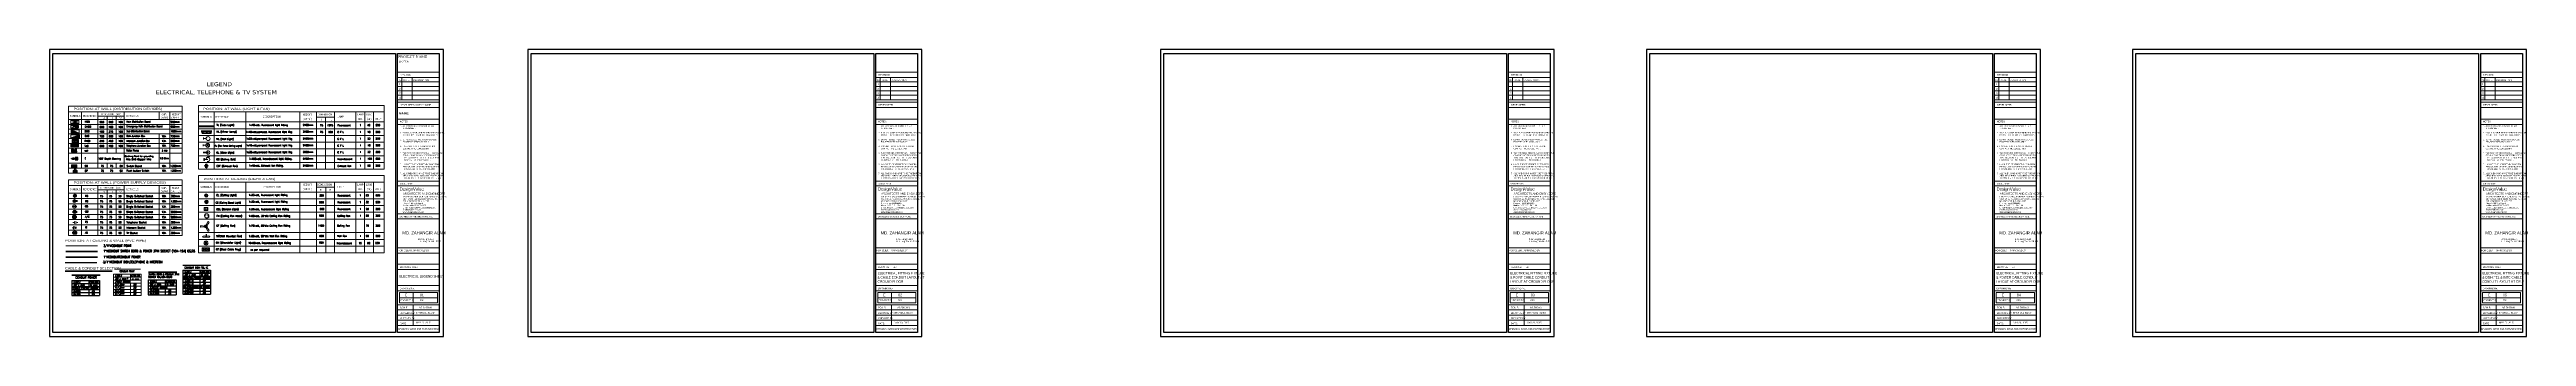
# Paper-space layout 'Layout1' of a CAD drawing. Header units: inches. Extents: x -0.1 to 28.3, y 10.1 to 13.4.
# The model-space entities are those that its viewports show. They can reach past a viewport. Long polylines and large blocks are cut down to what shows.
import ezdxf

# ---------------------------------------------------------------- set-up
doc = ezdxf.new("R2010")
doc.units = ezdxf.units.IN
doc.header["$LTSCALE"] = 15
doc.header["$MEASUREMENT"] = 0
for name, pattern in [('BORDER', [1.75, 0.5, -0.25, 0.5, -0.25, 0, -0.25]), ('CENTER', [2, 1.25, -0.25, 0.25, -0.25]), ('CENTER2', [1.125, 0.75, -0.125, 0.125, -0.125]), ('HIDDEN', [0.375, 0.25, -0.125])]:
    doc.linetypes.add(name, pattern=pattern)
doc.layers.get('0').update_dxf_attribs({"lineweight": 13})
for name, color, linetype, lineweight in [('AN-TEXT-LEVEL', 252, 'Continuous', 18), ('CONDUIT', 10, 'HIDDEN', 18), ('E-AC-Socket-15A', 52, 'Continuous', 18), ('E-BP-Bell-Push', 190, 'Continuous', 18), ('E-CB-Calling-Bell', 1, 'Continuous', 18), ('E-CF-Ceiling-Fan', 7, 'Continuous', 18), ('E-CFL', 3, 'Continuous', 18), ('E-CH Light', 104, 'Continuous', 18), ('E-CKT', 7, 'Continuous', 9), ('E-CL-Ceiling-Light', 20, 'Continuous', 18), ('E-Con-Point', 204, 'HIDDEN', 20), ('E-Conduit-Power', 150, 'Continuous', 53), ('E-Conduit-QS RS SB', 6, 'CENTER2', 40), ('E-DJB Steel Box', 122, 'Continuous', 18), ('E-FH-Fan-hook', 4, 'Continuous', 18), ('E-fixtur', 2, 'Continuous', 18), ('E-GL-Gate-Light', 134, 'Continuous', 18), ('E-GL-Helogen-Light', 242, 'Continuous', 20), ('E-IS-Intercome-Socket', 201, 'Continuous', 18), ('E-Legend', 7, 'Continuous', 20), ('E-MDB', 1, 'Continuous', 15), ('E-ML-Mirror-Light', 6, 'Continuous', 18), ('E-PS-Socket-5A', 32, 'Continuous', 18), ('E-QB-Socket-20A', 40, 'Continuous', 18), ('E-QS-Socket-15A', 30, 'Continuous', 18), ('E-SB-Switch-Board', 5, 'Continuous', 18), ('E-Sub-Distrubtion board', 242, 'Continuous', 18), ('E-Tel Dish IC-Conduit', 11, 'BORDER', 30), ('E-Telephone-Socket', 11, 'Continuous', 18), ('E-TJB Steel Box', 14, 'Continuous', 18), ('E-Tv-Socket', 13, 'Continuous', 18), ('E-WALL-LIGHT', 4, 'Continuous', 18), ('E-WF-Wall-Bracket-Fan', 212, 'Continuous', 18), ('E-WTL-Wall-Tube-Light', 6, 'Continuous', 18), ('E. FITTING3', 56, 'Continuous', 18), ('ELEC-FITTING', 118, 'Continuous', 20), ('Electrical Cable Tray', 230, 'Continuous', 18), ('LIGHTING', 7, 'Continuous', 18), ('SHEET_1', 7, 'Continuous', 15), ('TITLE', 143, 'Continuous', 13)]:
    doc.layers.add(name, color=color, linetype=linetype, lineweight=lineweight)
doc.layers.add('TEXT', color=5, linetype='Continuous')
doc.styles.add('DIM', font='arial.ttf', dxfattribs={"width": 0.8, "height": 5})
doc.styles.add('KTGY', font='arial.ttf')
doc.styles.add('P. Arial', font='arial.ttf')
doc.styles.add('SIMPLEX', font='simplex.shx', dxfattribs={"width": 0.7})
doc.styles.add('SW1S', font='swissc.ttf')
doc.styles.add('TAHUMA', font='tahoma.ttf')
doc.styles.add('TAVE1', font='ROMANS.shx', dxfattribs={"width": 0.75})
doc.styles.add('TEX', font='monotxt.shx', dxfattribs={"height": 12})
doc.styles.add('TIMES', font='ARIALN.TTF')
doc.styles.add('TX25', font='FAST.SHX', dxfattribs={"height": 250})

# ---------------------------------------------------------------- blocks, each defined once
blk = doc.blocks.new('*X26')
at = {"color": 0}
for p, q in [((10755, 16969), (10755, 16969)), ((10757, 16969), (10758, 16970)), ((10758, 16969), (10761, 16971)), ((10760, 16969), (10764, 16972)), ((10762, 16969), (10767, 16974)), ((10764, 16969), (10770, 16975)), ((10765, 16969), (10773, 16976)), ((10767, 16969), (10776, 16977)), ((10769, 16969), (10779, 16979)), ((10771, 16969), (10782, 16980)), ((10773, 16969), (10785, 16981)), ((10774, 16969), (10788, 16983)), ((10776, 16969), (10791, 16983)), ((10778, 16969), (10791, 16981)), ((10780, 16969), (10791, 16980)), ((10781, 16969), (10791, 16978)), ((10783, 16969), (10791, 16976)), ((10785, 16969), (10791, 16974)), ((10787, 16969), (10791, 16973)), ((10788, 16969), (10791, 16971)), ((10790, 16969), (10791, 16969))]:
    blk.add_line(p, q, dxfattribs=at)
blk = doc.blocks.new('SDB')
for p, q in [((0, -7.5), (17.9, 0)), ((0, -7.5), (0, 0)), ((0, 0), (17.9, 0)), ((17.9, 0), (17.9, -7.5)), ((0, -7.5), (17.9, -7.5))]:
    blk.add_line(p, q)
at = {"xscale": 0.5, "yscale": 0.5, "zscale": 0.5}
blk.add_blockref('*X26', (-5377.4, -8491.8), dxfattribs=at)
blk = doc.blocks.new('SW')
h = blk.add_hatch()
h.set_pattern_fill('ANSI37', color=256, scale=24, style=0)
h.set_pattern_definition([(45, (-59.5238, -1151.0284), (-2.12132, 2.12132), []), (135, (-59.5238, -1151.0284), (-2.12132, -2.12132), [])])
h.paths.add_polyline_path([(-24, -15.5), (-12, -15.5), (-12, -21.5), (-24, -21.5)])
for p, q in [((-24, -15.5), (-12, -15.5)), ((-24, -15.5), (-24, -21.5)), ((-24, -21.5), (-12, -21.5)), ((-12, -15.5), (-12, -21.5))]:
    blk.add_line(p, q)
blk = doc.blocks.new('A$C4DCB0E22')
at = {"layer": 'E-SB-Switch-Board', "xscale": 1.5, "yscale": 1.5, "zscale": 1.5, "rotation": 90.05046403147966}
blk.add_blockref('SW', (-23.3, 36), dxfattribs=at)
blk = doc.blocks.new('P')
h = blk.add_hatch()
h.set_pattern_fill('ANSI31', color=256, style=0)
h.set_pattern_definition([(45, (5262.17775, 6617.84506), (-0.0883883476, 0.0883883476), [])])
h.paths.add_polyline_path([(-3.1, -22.9), (9.7, -17.3), (-15.8, -17.3)])
h = blk.add_hatch()
h.set_pattern_fill('ANSI31', color=256, style=0)
h.set_pattern_definition([(315, (5262.17775, -6663.70471), (-0.0883883476, -0.0883883476), [])])
h.paths.add_polyline_path([(-3.1, -22.9), (9.7, -28.5), (-15.8, -28.5)])
for p, q in [((-3.1, -22.9), (-15.8, -17.3)), ((-15.8, -17.3), (9.7, -17.3)), ((-15.8, -28.5), (-15.8, -17.3)), ((-15.8, -28.5), (-3.1, -22.9)), ((9.7, -28.5), (-15.8, -28.5)), ((-3.1, -22.9), (9.7, -17.3)), ((-3.1, -22.9), (9.7, -28.5)), ((9.7, -17.3), (9.7, -28.5))]:
    blk.add_line(p, q)
blk = doc.blocks.new('*X50')
at = {"color": 0}
for p, q in [((10755, 16969), (10755, 16969)), ((10757, 16969), (10758, 16970)), ((10758, 16969), (10761, 16971)), ((10760, 16969), (10764, 16972)), ((10762, 16969), (10767, 16974)), ((10764, 16969), (10770, 16975)), ((10765, 16969), (10773, 16976)), ((10767, 16969), (10776, 16977)), ((10769, 16969), (10779, 16979)), ((10771, 16969), (10782, 16980)), ((10773, 16969), (10785, 16981)), ((10774, 16969), (10788, 16983)), ((10776, 16969), (10791, 16983)), ((10778, 16969), (10791, 16981)), ((10780, 16969), (10791, 16980)), ((10781, 16969), (10791, 16978)), ((10783, 16969), (10791, 16976)), ((10785, 16969), (10791, 16974)), ((10787, 16969), (10791, 16973)), ((10788, 16969), (10791, 16971)), ((10790, 16969), (10791, 16969))]:
    blk.add_line(p, q, dxfattribs=at)
blk = doc.blocks.new('A$C46D62743')
for p, q in [((17, 65), (316, 368)), ((57, 25), (356, 328))]:
    blk.add_line(p, q)
for radius in [183, 158, 133]:
    blk.add_circle((183, 183), radius)
blk = doc.blocks.new('3PIN15A')
for p, q in [((-8, -5), (6, 9)), ((-6, -7), (8, 7)), ((-5, -8), (9, 6))]:
    blk.add_line(p, q)
blk.add_circle((0, 0), 7.37)
blk = doc.blocks.new('A$C44EE3311')
for p, q in [((20, 94), (439, 513)), ((64, 49), (484, 468)), ((109, 5), (529, 424))]:
    blk.add_line(p, q)
for radius in [246, 221, 171]:
    blk.add_circle((246, 246), radius)
blk = doc.blocks.new('A$C12B00F2E')
for p, q in [((0, 136), (223, 136)), ((660, 136), (223, 271)), ((223, 0), (223, 271)), ((660, 136), (223, 0))]:
    blk.add_line(p, q)
blk = doc.blocks.new('E-TV')
at = {"layer": 'E-Tv-Socket'}
for p, q in [((-26, 13), (-1, 13)), ((-22, 15), (-22, 11)), ((-18, 17), (-18, 10)), ((-14, 19), (-14, 6)), ((-10, 17), (-10, 10)), ((-6, 15), (-6, 11))]:
    blk.add_line(p, q, dxfattribs=at)
for centre, radius, start, end in [((-17, 11), 9.96, 124.7991, 149.2053), ((-20, 13), 6.31, 149.2053, 180), ((-20, 13), 6.31, 180, 210.7947), ((-17, 15), 9.96, 210.7947, 235.2009), ((-15, 8), 13.6, 106.0599, 124.7991), ((-15, 18), 13.6, 235.2009, 253.9401), ((-14, 3), 18.4, 90, 106.0599), ((-14, 22), 18.4, 253.9401, 270), ((-14, 3), 18.4, 73.9401, 90), ((-14, 22), 18.4, 270, 286.0599), ((-12, 8), 13.6, 55.2009, 73.9401), ((-12, 18), 13.6, 286.0599, 304.7991), ((-10, 11), 9.96, 30.7947, 55.2009), ((-10, 15), 9.96, 304.7991, 329.2053), ((-7, 13), 6.31, 0, 30.7947), ((-7, 13), 6.31, 329.2053, 0)]:
    blk.add_arc(centre, radius, start, end, dxfattribs=at)
blk = doc.blocks.new('A$C35A322F8')
for p, q in [((0, 213), (223, 213)), ((660, 271), (223, 407)), ((223, 0), (223, 407)), ((660, 271), (223, 136)), ((660, 136), (223, 0)), ((660, 136), (442, 203))]:
    blk.add_line(p, q)
blk = doc.blocks.new('WALL-LIGHT')
for p, q in [((-0.06, 0.26), (0.06, 0.26)), ((0, 0.11), (0, 0.26))]:
    blk.add_line(p, q)
blk.add_circle((0, 0), 0.114)
blk = doc.blocks.new('E-MIRROR')
for p, q in [((-19.4, 3.2, 10051), (-20.5, 3.2, 10051)), ((-20.5, 3.2, 10051), (-20.5, 0.6, 10051)), ((-2.1, 5.3, 10051), (-19.4, 5.3, 10051)), ((-19.4, 1.3, 10051), (-19.4, 5.3, 10051)), ((-19.4, 4.1, 10051), (-2.1, 4.1, 10051)), ((-19.4, 2.2, 10051), (-2.1, 2.2, 10051)), ((-2.1, 1.3, 10051), (-19.4, 1.3, 10051)), ((-18.2, 3), (-17.6, 3.6)), ((-18, 2.8, -10051), (-17.1, 3.7, -10051)), ((-17.5, 2.8), (-16.9, 3.4)), ((-11.6, 2.8), (-11, 3.4)), ((-11.4, 2.7, -10051), (-10.5, 3.5, -10051)), ((-10.9, 2.6), (-10.3, 3.3)), ((-4.9, 3), (-4.3, 3.6)), ((-4.7, 2.8, -10051), (-3.9, 3.7, -10051)), ((-4.3, 2.8), (-3.7, 3.4)), ((-2.1, 1.3, 10051), (-2.1, 5.3, 10051)), ((-2.1, 3.2, 10051), (-0.9, 3.2, 10051)), ((-0.9, 3.2, 10051), (-0.9, 0.6, 10051))]:
    blk.add_line(p, q)
blk = doc.blocks.new('A$C473D73AC')
at = {"ltscale": 2}
blk.add_line((248, 293), (248, 29), dxfattribs=at)
blk.add_lwpolyline([(176, 31), (315, 31), (315, 0), (176, 0)], close=True, dxfattribs=at)
blk.add_circle((28, 382), 28.4, dxfattribs=at)
for centre, major_axis, start_param, end_param in [((248, 382), (-155, 155), 0.9149306, 2.35673), ((248, 293), (-107, 107), 3.49246, 7.5031143)]:
    blk.add_ellipse(centre, major_axis=major_axis, ratio=1, start_param=start_param, end_param=end_param)
blk = doc.blocks.new('A$C28630CE7')
at = {"ltscale": 2}
for p, q in [((0, 1.3), (0, 5.2)), ((0, 5.2), (1.3, 5.2)), ((1.3, 1.3), (0, 1.3)), ((1.3, 5.2), (1.3, 1.3)), ((1.7, 4.6), (1.3, 4.6)), ((1.7, 3.6), (1.3, 3.6)), ((1.3, 1.3), (1.3, 1.8)), ((1.3, 1.8), (46.7, 1.8)), ((46.7, 1.3), (1.3, 1.3)), ((1.7, 3.4), (1.7, 4.8)), ((1.7, 4.8), (46.3, 4.8)), ((46.3, 3.4), (1.7, 3.4)), ((46.3, 3.4), (46.3, 4.8)), ((46.3, 4.6), (46.7, 4.6)), ((46.3, 3.6), (46.7, 3.6)), ((48, 5.2), (46.7, 5.2)), ((46.7, 5.2), (46.7, 1.3)), ((46.7, 1.8), (46.7, 1.3)), ((46.7, 1.3), (48, 1.3)), ((48, 1.3), (48, 5.2))]:
    blk.add_line(p, q, dxfattribs=at)
blk.add_line((24, 1.3), (24, 0))
blk = doc.blocks.new('FAN56')
at = {"layer": 'LIGHTING'}
for p, q in [((-26, 4), (-8, 2)), ((-26, 3), (-8, 2)), ((-8, 1), (-9, 1)), ((-9, 0), (-9, 1)), ((-8, 0), (-9, 0)), ((-7, 1), (-6, 1)), ((-6, 0), (-7, 0)), ((-6, 0), (-6, 1)), ((2, 8), (10, 24)), ((2, 8), (10, 24)), ((3, 6), (2, 6)), ((3, 6), (3, 6)), ((3, 6), (3, 5)), ((3, 5), (3, 5)), ((4, 7), (4, 8)), ((4, 8), (4, 8)), ((4, 7), (4, 7)), ((4, 5), (4, 5)), ((5, 8), (5, 7)), ((5, 7), (5, 7)), ((16, 20), (6, 6)), ((16, 20), (6, 6)), ((-8, -2), (-26, -3)), ((-8, -2), (-26, -4)), ((-9, -1), (-9, 0)), ((-8, -1), (-9, -1)), ((-7, -1), (-6, -1)), ((-6, -1), (-6, 0)), ((3, -5), (2, -5)), ((3, -6), (2, -6)), ((10, -24), (2, -8)), ((10, -24), (2, -8)), ((4, -5), (3, -5)), ((3, -5), (3, -6)), ((4, -5), (4, -5)), ((4, -7), (4, -7)), ((4, -7), (4, -8)), ((4, -8), (4, -8)), ((5, -8), (5, -7)), ((5, -7), (5, -7)), ((6, -6), (16, -20)), ((6, -6), (16, -20))]:
    blk.add_line(p, q, dxfattribs=at)
for centre, radius in [((-9, 0), 0.176), ((-9, 0), 0.176), ((-6, 0), 0.176), ((-6, 0), 0.176), ((0, 0), 2.8), ((0, 0), 2.91), ((0, 0), 1.16), ((0, 0), 1.04), ((3, 5), 0.176), ((3, 6), 0.176), ((3, 5), 0.176), ((4, 7), 0.176), ((4, 8), 0.176), ((5, 8), 0.176), ((-9, 0), 0.176), ((-6, 0), 0.176), ((3, -5), 0.176), ((3, -5), 0.176), ((3, -6), 0.176), ((4, -7), 0.176), ((4, -8), 0.176), ((5, -8), 0.176)]:
    blk.add_circle(centre, radius, dxfattribs=at)
for centre, radius, start, end in [((-24, 0), 3.68, 107.3557, 252.6443), ((-24, 0), 3.57, 107.726, 252.274), ((-9, 1), 0.293, 62.3685, 175.5055), ((0, 0), 9.37, 175.5055, 184.4945), ((0, 0), 8.2, 166.1924, 175.904), ((-7, 3), 2.53, 252.404, 287.596), ((0, 0), 6.68, 65.0324, 174.9676), ((0, 0), 7.03, 64.034, 175.92), ((-6, 1), 0.293, 353.3233, 114.7287), ((0, 0), 5.51, 173.3233, 186.6767), ((0, 0), 8.2, 64.096, 73.8076), ((2, 5), 0.293, 125.2713, 246.6767), ((0, 0), 5.51, 53.3233, 66.6767), ((1, 8), 2.38, 311.296, 348.704), ((3, 5), 0.293, 233.3233, 354.7287), ((4, 8), 0.293, 64.4945, 177.6315), ((0, 0), 9.37, 55.5055, 64.4945), ((6, 5), 2.53, 132.404, 167.596), ((0, 0), 7.03, 304.034, 55.92), ((0, 0), 6.68, 305.0324, 54.9676), ((5, 7), 0.293, 302.3685, 55.5055), ((0, 0), 8.2, 46.1924, 55.904), ((12, 21), 3.57, 347.726, 132.274), ((12, 21), 3.68, 347.3557, 132.6443), ((-9, -1), 0.293, 184.4945, 297.6315), ((-7, -3), 2.38, 71.296, 108.704), ((0, 0), 8.2, 184.096, 193.8076), ((0, 0), 7.03, 184.034, 295.92), ((0, 0), 6.68, 185.0324, 294.9676), ((-6, -1), 0.293, 245.2713, 6.6767), ((0, 0), 5.51, 293.3233, 306.6767), ((2, -5), 0.293, 113.3233, 234.7287), ((0, 0), 8.2, 286.1924, 295.904), ((3, -5), 0.293, 5.2713, 126.6767), ((1, -8), 2.53, 12.404, 47.596), ((6, -5), 2.38, 191.296, 228.704), ((0, 0), 9.37, 295.5055, 304.4945), ((4, -8), 0.293, 182.3685, 295.5055), ((0, 0), 8.2, 304.096, 313.8076), ((5, -7), 0.293, 304.4945, 57.6315), ((12, -21), 3.57, 227.726, 12.274), ((12, -21), 3.68, 227.3557, 12.6443)]:
    blk.add_arc(centre, radius, start, end, dxfattribs=at)
blk = doc.blocks.new('CL- Celling Light')
at = {"layer": 'E-CL-Ceiling-Light'}
for major_axis in [(4.48, 4.48), (2.48, 2.48), (2.24, 2.24)]:
    blk.add_ellipse((0, 0), major_axis=major_axis, ratio=1, start_param=5.497787, end_param=11.780972, dxfattribs=at)
blk = doc.blocks.new('E-FH')
at = {"ltscale": 2}
h = blk.add_hatch(dxfattribs=at)
h.set_pattern_fill('ANSI31', color=256, scale=45.36, style=0)
h.set_pattern_definition([(45, (145903.6855, -100361.581), (-4.00929545, 4.00929545), [])])
edge = h.paths.add_edge_path(flags=16)
edge.add_arc((77311, -227894), 96.2, 0, 360)
edge = h.paths.add_edge_path()
edge.add_arc((77311, -227894), 103, 0, 360)
for radius in [103, 96.2]:
    blk.add_circle((77311, -227894), radius, dxfattribs=at)
at = {"ltscale": 2, "style": 'TX25'}
blk.add_text('FH', height=72.6, dxfattribs=at).set_placement((77256, -227932))
blk = doc.blocks.new('motor')
at = {"layer": 'ELEC-FITTING', "linetype": 'Continuous', "ltscale": 30}
for p, q in [((25, 12), (0, 12)), ((0, 0), (0, 4)), ((32, 4), (0, 4)), ((32, 0), (0, 0)), ((1, 9), (1, 15)), ((1, 4), (1, 6)), ((31, 6), (1, 6)), ((4, 17), (2, 17)), ((4, 8), (2, 8)), ((5, 3), (2, 3)), ((3, 6), (3, 7)), ((11, 7), (3, 7)), ((5, 3), (3, 2)), ((5, 3), (3, 3)), ((5, 3), (3, 3)), ((5, 2), (3, 1)), ((5, 2), (3, 2)), ((5, 2), (3, 2)), ((5, 2), (3, 2)), ((5, 2), (3, 2)), ((5, 2), (3, 2)), ((3, 2), (3, 2)), ((5, 1), (3, 0)), ((5, 1), (3, 1)), ((5, 1), (3, 1)), ((5, 1), (3, 1)), ((5, 0), (3, 0)), ((5, 0), (3, 0)), ((12, 17), (4, 17)), ((4, 8), (4, 17)), ((12, 16), (4, 16)), ((12, 16), (4, 16)), ((12, 14), (4, 14)), ((12, 11), (4, 11)), ((4, 9), (4, 7)), ((4, 9), (4, 9)), ((4, 8), (4, 8)), ((4, 8), (4, 8)), ((10, 9), (10, 7)), ((12, 9), (10, 9)), ((12, 8), (10, 8)), ((12, 8), (10, 8)), ((11, 6), (11, 7)), ((12, 8), (12, 17)), ((13, 10), (13, 15)), ((13, 14), (13, 14)), ((13, 13), (13, 13)), ((14, 13), (13, 13)), ((14, 12), (13, 12)), ((13, 11), (13, 11)), ((13, 11), (13, 11)), ((14, 15), (14, 6)), ((17, 15), (14, 15)), ((17, 14), (14, 14)), ((17, 14), (14, 14)), ((15, 13), (14, 13)), ((14, 11), (14, 13)), ((15, 11), (14, 11)), ((17, 14), (15, 14)), ((15, 11), (15, 14)), ((15, 11), (15, 14)), ((17, 11), (15, 11)), ((16, 11), (16, 14)), ((17, 15), (17, 6)), ((17, 11), (17, 14)), ((17, 13), (17, 13)), ((18, 13), (17, 13)), ((17, 11), (17, 13)), ((18, 12), (17, 12)), ((17, 11), (17, 11)), ((18, 14), (18, 14)), ((18, 11), (18, 14)), ((18, 11), (18, 11)), ((24, 16), (21, 15)), ((23, 15), (21, 15)), ((23, 10), (21, 10)), ((24, 8), (21, 10)), ((30, 7), (23, 7)), ((23, 7), (23, 6)), ((30, 19), (24, 19)), ((24, 18), (24, 19)), ((30, 18), (24, 18)), ((25, 16), (24, 16)), ((24, 7), (25, 8)), ((25, 8), (24, 8)), ((25, 7), (25, 18)), ((25, 18), (25, 18)), ((29, 18), (25, 18)), ((28, 8), (25, 8)), ((27, 7), (27, 8)), ((27, 3), (27, 4)), ((27, 4), (29, 4)), ((29, 3), (27, 3)), ((29, 3), (27, 3)), ((29, 3), (27, 3)), ((29, 3), (27, 2)), ((27, 2), (27, 2)), ((29, 2), (27, 2)), ((29, 2), (27, 2)), ((29, 2), (27, 2)), ((29, 2), (27, 2)), ((29, 2), (27, 2)), ((29, 2), (27, 1)), ((29, 1), (27, 1)), ((29, 1), (27, 1)), ((29, 1), (27, 1)), ((29, 1), (27, 0)), ((29, 0), (27, 0)), ((29, 0), (27, 0)), ((28, 7), (28, 18)), ((29, 14), (28, 14)), ((29, 10), (28, 10)), ((29, 7), (28, 8)), ((29, 18), (29, 18)), ((29, 9), (29, 16)), ((30, 16), (29, 16)), ((30, 9), (29, 9)), ((29, 4), (29, 3)), ((30, 19), (30, 18)), ((30, 9), (30, 16)), ((30, 6), (30, 7)), ((31, 4), (31, 6)), ((32, 0), (32, 4))]:
    blk.add_line(p, q, dxfattribs=at)
for points in [[(2, 3), (2, 4), (5, 4), (5, 3)], [(13, 11), (13, 14)], [(13, 11), (13, 13)], [(21, 10), (21, 15)], [(23, 10), (23, 15)]]:
    blk.add_lwpolyline(points, dxfattribs=at)
for points in [[(18, 11), (18, 14, -0.414214), (19, 14), (20, 15), (20, 10), (19, 11, -0.414214)], [(21, 10), (21, 15, 0.414214), (21, 15), (20, 15), (20, 10), (21, 10, 0.414214)], [(24, 8), (24, 17, -0.414214), (24, 17), (24, 17), (24, 8), (24, 8, -0.414214)], [(24, 8), (24, 17, 0.414214), (24, 17), (24, 17, 0.414214), (24, 17), (24, 8, 0.414214), (24, 8), (24, 8, 0.414214)]]:
    blk.add_lwpolyline(points, format="xyb", close=True, dxfattribs=at)
for centre, radius, start, end in [((3, 15), 1.78, 114.5294, 180), ((3, 9), 1.78, 180, 245.4706), ((11, 15), 1.78, 0, 65.4071), ((11, 10), 1.78, 294.5929, 0), ((27, 15), 2.22, 46.174, 133.826), ((27, 10), 2.22, 226.174, 313.826)]:
    blk.add_arc(centre, radius, start, end, dxfattribs=at)
blk = doc.blocks.new('A$C19202BDE')
for p, q in [((0, 89), (419, 509)), ((45, 45), (464, 464)), ((89, 0), (509, 419))]:
    blk.add_line(p, q)
for radius in [221, 171]:
    blk.add_circle((226, 242), radius)
blk = doc.blocks.new('E-GATE-LIGHT')
at = {"ltscale": 0.5}
for p, q in [((40, -9.9), (40, -28)), ((40.4, -10.4), (40.4, -28)), ((42.6, -10.4), (42.6, -28)), ((43, -9.9), (43, -28))]:
    blk.add_line(p, q, dxfattribs=at)
for p, q in [((40, -9.9), (43, -9.9)), ((40.4, -10.4), (42.6, -10.4))]:
    blk.add_line(p, q)
for radius in [6.53, 6.53, 5.68]:
    blk.add_arc((41.5, -9.9), radius, 283.33976, 256.76307, dxfattribs=at)
blk = doc.blocks.new('CH')
at = {"layer": 'E-fixtur', "color": 118}
for p, q in [((-0.22, 0), (-0.25, 0)), ((-0.03, 0), (-0.2, 0)), ((-0.15, 0.15), (-0.18, 0.18)), ((-0.15, 0.06), (-0.12, 0.05)), ((-0.02, 0.02), (-0.14, 0.14)), ((-0.11, 0.04), (-0.03, 0.01)), ((-0.06, 0.15), (-0.05, 0.12)), ((-0.05, 0.11), (-0.01, 0.03)), ((0, 0.22), (0, 0.25)), ((0, 0.2), (0, 0.03)), ((0.01, 0.03), (0.04, 0.11)), ((0.14, 0.14), (0.02, 0.02)), ((0.11, 0.05), (0.03, 0.01)), ((0.2, 0), (0.03, 0)), ((0.05, 0.12), (0.06, 0.15)), ((0.15, 0.06), (0.12, 0.05)), ((0.18, 0.18), (0.15, 0.15)), ((0.25, 0), (0.22, 0)), ((-0.15, -0.15), (-0.18, -0.18)), ((-0.12, -0.05), (-0.15, -0.06)), ((-0.02, -0.02), (-0.14, -0.14)), ((-0.03, -0.01), (-0.11, -0.04)), ((-0.06, -0.15), (-0.05, -0.12)), ((-0.04, -0.11), (-0.01, -0.03)), ((0, -0.03), (0, -0.2)), ((0, -0.22), (0, -0.25)), ((0.01, -0.03), (0.05, -0.11)), ((0.14, -0.14), (0.02, -0.02)), ((0.03, -0.01), (0.11, -0.04)), ((0.05, -0.12), (0.06, -0.15)), ((0.12, -0.05), (0.15, -0.06)), ((0.18, -0.18), (0.15, -0.15))]:
    blk.add_line(p, q, dxfattribs=at)
at = {"layer": 'E-fixtur', "color": 1}
for centre, radius in [((-0.21, 0), 0.0094), ((-0.21, 0), 0.0138), ((-0.15, 0.15), 0.0094), ((-0.15, 0.15), 0.0138), ((-0.12, 0.05), 0.0138), ((-0.12, 0.05), 0.0094), ((-0.05, 0.12), 0.0138), ((-0.05, 0.12), 0.0094), ((0, 0), 0.0348), ((0, 0), 0.0292), ((0, 0), 0.0348), ((0, 0.21), 0.0094), ((0, 0.21), 0.0138), ((0, 0), 0.0139), ((0.05, 0.12), 0.0138), ((0.05, 0.12), 0.0094), ((0.12, 0.05), 0.0138), ((0.12, 0.05), 0.0094), ((0.15, 0.15), 0.0138), ((0.15, 0.15), 0.0094), ((0.21, 0), 0.0138), ((0.21, 0), 0.0094), ((-0.15, -0.15), 0.0138), ((-0.15, -0.15), 0.0094), ((-0.12, -0.05), 0.0138), ((-0.12, -0.05), 0.0094), ((-0.05, -0.12), 0.0138), ((-0.05, -0.12), 0.0094), ((0, -0.21), 0.0138), ((0, -0.21), 0.0094), ((0.05, -0.12), 0.0138), ((0.05, -0.12), 0.0094), ((0.12, -0.05), 0.0138), ((0.12, -0.05), 0.0094), ((0.15, -0.15), 0.0138), ((0.15, -0.15), 0.0094)]:
    blk.add_circle(centre, radius, dxfattribs=at)
at = {"layer": 'E-fixtur', "color": 5}
for centre, radius, start, end in [((-0.02, 0.01), 0.00395, 84.0239, 157.4781), ((-0.02, 0.01), 0.00395, 166.5219, 239.9761), ((-0.02, 0.01), 0.00296, 234.8558, 279.1614), ((-0.02, 0.01), 0.0114, 34.1052, 60.7959), ((-0.02, 0.02), 0.00395, 48.0239, 121.4781), ((-0.01, 0.02), 0.00395, 130.5219, 203.9761), ((-0.02, 0.02), 0.00296, 198.8558, 243.1614), ((-0.02, 0), 0.00449, 9.8583, 82.8107), ((-0.01, 0.02), 0.0114, 227.2041, 253.8948), ((-0.02, 0.01), 0.00296, 44.8386, 89.1442), ((-0.02, -0.01), 0.0114, 70.1052, 96.7959), ((-0.02, 0.01), 0.00449, 241.1893, 314.1417), ((-0.01, 0.01), 0.00449, 333.8583, 46.8107), ((0, 0.02), 0.0114, 191.2041, 217.8948), ((-0.01, 0.02), 0.00296, 8.8386, 53.1442), ((-0.01, 0.02), 0.00449, 205.1893, 278.1417), ((0, 0.03), 0.00296, 332.8386, 17.1442), ((0, 0.03), 0.00395, 12.0239, 85.4781), ((0, 0.03), 0.00395, 94.5219, 167.9761), ((0, 0.03), 0.00296, 162.8558, 207.1614), ((-0.01, 0.02), 0.0114, 358.1052, 24.7959), ((0, 0.02), 0.00449, 169.1893, 242.1417), ((0, 0.02), 0.00449, 297.8583, 10.8107), ((0.01, 0.02), 0.0114, 155.2041, 181.8948), ((0, 0.02), 0.0114, 322.1052, 348.7959), ((0.01, 0.01), 0.00449, 133.1893, 206.1417), ((0.02, 0.01), 0.0114, 119.2041, 145.8948), ((0.02, 0.02), 0.00395, 58.5219, 131.9761), ((0.01, 0.02), 0.00296, 126.8558, 171.1614), ((0.01, 0.02), 0.00449, 261.8583, 334.8107), ((0.02, 0), 0.00449, 97.1893, 170.1417), ((0.02, 0.01), 0.00449, 225.8583, 298.8107), ((0.02, 0.02), 0.00296, 296.8386, 341.1442), ((0.01, 0.02), 0.00395, 336.0239, 49.4781), ((0.01, 0.02), 0.0114, 286.1052, 312.7959), ((0.02, 0.01), 0.00395, 22.5219, 95.9761), ((0.02, 0.01), 0.00296, 90.8558, 135.1614), ((0.02, -0.01), 0.0114, 83.2041, 109.8948), ((0.02, 0.01), 0.00296, 260.8386, 305.1442), ((0.02, 0.01), 0.00395, 300.0239, 13.4781), ((-0.02, -0.01), 0.00296, 80.8386, 125.1442), ((-0.02, -0.01), 0.00395, 120.0239, 193.4781), ((-0.02, -0.01), 0.00395, 202.5219, 275.9761), ((-0.02, 0), 0.00449, 277.1893, 350.1417), ((-0.02, -0.01), 0.00449, 45.8583, 118.8107), ((-0.02, 0.01), 0.0114, 263.2041, 289.8948), ((-0.02, -0.01), 0.0114, 299.2041, 325.8948), ((-0.01, -0.02), 0.0114, 106.1052, 132.7959), ((-0.02, -0.01), 0.00296, 270.8558, 315.1614), ((-0.02, -0.02), 0.00296, 116.8386, 161.1442), ((-0.01, -0.02), 0.00395, 156.0239, 229.4781), ((-0.02, -0.02), 0.00395, 238.5219, 311.9761), ((-0.01, -0.01), 0.00449, 313.1893, 26.1417), ((-0.01, -0.02), 0.00449, 81.8583, 154.8107), ((0, -0.02), 0.0114, 142.1052, 168.7959), ((-0.01, -0.02), 0.00296, 306.8558, 351.1614), ((0, -0.02), 0.00449, 349.1893, 62.1417), ((0, -0.02), 0.00449, 117.8583, 190.8107), ((0.01, -0.02), 0.0114, 178.1052, 204.7959), ((-0.01, -0.02), 0.0114, 335.2041, 1.8948), ((0, -0.03), 0.00296, 152.8386, 197.1442), ((0, -0.03), 0.00296, 342.8558, 27.1614), ((0, -0.03), 0.00395, 192.0239, 265.4781), ((0, -0.03), 0.00395, 274.5219, 347.9761), ((0.02, -0.01), 0.00449, 61.1893, 134.1417), ((0.02, 0), 0.00449, 189.8583, 262.8107), ((0.02, -0.01), 0.0114, 214.1052, 240.7959), ((0.01, -0.02), 0.00449, 25.1893, 98.1417), ((0.01, -0.01), 0.00449, 153.8583, 226.8107), ((0, -0.02), 0.0114, 11.2041, 37.8948), ((0.01, -0.02), 0.00296, 188.8386, 233.1442), ((0.02, -0.02), 0.00395, 228.0239, 301.4781), ((0.02, 0.01), 0.0114, 250.1052, 276.7959), ((0.02, -0.01), 0.00296, 54.8558, 99.1614), ((0.01, -0.02), 0.0114, 47.2041, 73.8948), ((0.02, -0.01), 0.00296, 224.8386, 269.1442), ((0.02, -0.01), 0.00395, 264.0239, 337.4781), ((0.01, -0.02), 0.00395, 310.5219, 23.9761), ((0.02, -0.02), 0.00296, 18.8558, 63.1614), ((0.02, -0.01), 0.00395, 346.5219, 59.9761)]:
    blk.add_arc(centre, radius, start, end, dxfattribs=at)
blk = doc.blocks.new('EXF')
at = {"layer": 'E-fixtur', "color": 196, "ltscale": 5}
for q in [(-0.25, 0), (0.12, 0.06), (0.12, -0.06)]:
    blk.add_line((0.25, 0), q, dxfattribs=at)
at = {"layer": 'E-fixtur', "color": 6, "extrusion": (0, 0, -1)}
blk.add_ellipse((0, 0), major_axis=(0, 0.267), ratio=0.472522, dxfattribs=at)
at = {"layer": 'E-fixtur', "color": 200, "ltscale": 5}
blk.add_ellipse((0, 0.11), major_axis=(0, 0.107), ratio=0.528937, start_param=3.141593, end_param=9.424778, dxfattribs=at)
at = {"layer": 'E-fixtur', "color": 200, "ltscale": 5, "extrusion": (0, 0, -1)}
blk.add_ellipse((0, -0.11), major_axis=(0, 0.107), ratio=0.528937, dxfattribs=at)
blk = doc.blocks.new('IC')
h = blk.add_hatch()
h.set_pattern_fill('ANSI37', color=256, scale=5, style=0)
h.set_pattern_definition([(45, (-31987.5, 39264), (-0.441941738, 0.441941738), []), (135, (-31987.5, 39264), (-0.441941738, -0.441941738), [])])
h.paths.add_polyline_path([(-28.4, 23.9, 1), (-35.6, 23.9, 1)])
for radius in [7.12, 3.56]:
    blk.add_circle((-32, 23.9), radius)
blk = doc.blocks.new('GL-LIGHT')
at = {"layer": 'E-GL-Helogen-Light'}
for p, q in [((-71, 278), (-44, 255)), ((-71, 198), (-44, 221)), ((-4, 255), (24, 278)), ((-4, 221), (24, 198))]:
    blk.add_line(p, q, dxfattribs=at)
blk.add_lwpolyline([(-71, 198), (24, 198), (24, 278), (-71, 278)], close=True, dxfattribs=at)
blk.add_circle((-24, 238), 26, dxfattribs=at)
blk = doc.blocks.new('A$C5B1A0392')
for p, q in [((371, 130), (371, 279)), ((396, 130), (396, 279))]:
    blk.add_line(p, q)
at = {"ltscale": 2}
blk.add_lwpolyline([(322, 298), (448, 298), (448, 279), (322, 279)], close=True, dxfattribs=at)
for centre, start, end in [((382, -153), 80.14559, 99.85441), ((382, 304), 260.14559, 279.85441)]:
    blk.add_arc(centre, 283, start, end, dxfattribs=at)
at = {"extrusion": (0, 0, -1)}
blk.add_ellipse((191, 75), major_axis=(191, 0), ratio=0.3951308, dxfattribs=at)
blk.add_ellipse((573, 75), major_axis=(-191, 0), ratio=0.3951308)

msp = doc.modelspace()

# ---------------------------------------------------------------- hatches: boundary and pattern name
at = {"layer": 'CONDUIT', "linetype": 'ByBlock', "lineweight": 25}
h = msp.add_hatch(dxfattribs=at)
h.set_pattern_fill('BRICK', color=256, scale=0.4225, angle=-90, style=0)
h.set_pattern_definition([(270, (13140.05347, 1223.66912), (0.105625, -3e-17), []), (360, (13140.05347, 1223.66912), (8e-17, 0.21125), [0.105625, -0.105625]), (360, (13140.05347, 1223.5635), (8e-17, 0.21125), [-0.105625, 0.105625])])
h.paths.add_polyline_path([(12324.2, -2260.7), (12324.2, -2256.4), (12319.1, -2256.4), (12319.1, -2258.5), (12319.5, -2258.5), (12319.5, -2256.8), (12323.8, -2256.8), (12323.8, -2260.2), (12319.5, -2260.2), (12319.5, -2258.5), (12319.1, -2258.5), (12319.1, -2260.7)])
at = {"layer": 'E-TJB Steel Box'}
h = msp.add_hatch(color=256, dxfattribs=at)
h.paths.add_polyline_path([(12312.8, -2232), (12311.4, -2232), (12311.4, -2233.5), (12312.8, -2233.6)])
h.paths.add_polyline_path([(12315.7, -2232), (12314.3, -2232), (12314.3, -2233.6), (12315.7, -2233.6)])
h.paths.add_polyline_path([(12318.8, -2232), (12317.1, -2232), (12317.1, -2233.6), (12318.8, -2233.6)])
h.paths.add_polyline_path([(12322.1, -2232), (12320.5, -2232), (12320.5, -2233.6), (12322.1, -2233.6)])
h = msp.add_hatch(color=256, dxfattribs=at)
h.paths.add_polyline_path([(12323.6, -2233.6), (12325, -2233.6), (12325, -2232), (12323.6, -2232)])
h.paths.add_polyline_path([(12323.6, -2236.6), (12325, -2236.6), (12325, -2235.1), (12323.6, -2235.1)])
h = msp.add_hatch(color=256, dxfattribs=at)
h.paths.add_polyline_path([(12312.8, -2235.1), (12311.4, -2235.1), (12311.4, -2236.6), (12312.8, -2236.6)])
h.paths.add_polyline_path([(12315.7, -2235.1), (12314.3, -2235.1), (12314.3, -2236.6), (12315.7, -2236.6)])
h.paths.add_polyline_path([(12318.8, -2235.1), (12317.1, -2235.1), (12317.1, -2236.6), (12318.8, -2236.6)])
h.paths.add_polyline_path([(12322.1, -2235.1), (12320.5, -2235.1), (12320.5, -2236.6), (12322.1, -2236.6)])
h = msp.add_hatch(color=256, dxfattribs=at)
h.paths.add_polyline_path([(12323.6, -2233.6), (12322.1, -2233.6), (12322.1, -2235.1), (12323.6, -2235.1)])
h.paths.add_polyline_path([(12320.5, -2233.6), (12318.8, -2233.6), (12318.8, -2235.1), (12320.5, -2235.1)])
h.paths.add_polyline_path([(12315.7, -2235.1), (12317.1, -2235.1), (12317.1, -2233.6), (12315.7, -2233.6)])
h.paths.add_polyline_path([(12312.8, -2235.1), (12314.3, -2235.1), (12314.3, -2233.6), (12312.8, -2233.6)])
at = {"layer": 'Electrical Cable Tray'}
h = msp.add_hatch(dxfattribs=at)
h.set_pattern_fill('HONEY', color=256, scale=9.382059, angle=270, style=0)
h.set_pattern_definition([(270, (23163.2969, -12527.9378), (1.01563769, -1.75913609), [1.1727574, -2.34551479]), (30, (23163.2969, -12527.9378), (1.0156377, 1.759136086), [1.1727574, -2.34551479]), (330, (23163.2969, -12527.9378), (2.03127539, -4e-09), [-2.34551479, 1.1727574])])
h.paths.add_polyline_path([(12552.5, -2422.7), (12566.3, -2422.7), (12566.3, -2428.8), (12552.5, -2428.8)])

# ---------------------------------------------------------------- linework, layer by layer
at = {"layer": 'AN-TEXT-LEVEL'}
for p, q in [((12315.6, -2284.3), (12315.6, -2283.1)), ((12320, -2284.3), (12320.7, -2284.3))]:
    msp.add_line(p, q, dxfattribs=at)
at = {"layer": 'CONDUIT', "linetype": 'ByBlock', "lineweight": 25}
for p, q in [((12311.7, -2258.4), (12311.7, -2258.6)), ((12312.1, -2258.2), (12312.1, -2258.8)), ((12312.5, -2258), (12312.5, -2259.1)), ((12312.9, -2257.7), (12312.9, -2259.3)), ((12313.4, -2257.5), (12313.4, -2259.6)), ((12313.8, -2257.2), (12313.8, -2259.8)), ((12314.2, -2257), (12314.2, -2260.1)), ((12314.6, -2256.8), (12314.6, -2260.4)), ((12315.1, -2256.5), (12315.1, -2260.7)), ((12321.1, -2258.5), (12315.1, -2258.5))]:
    msp.add_line(p, q, dxfattribs=at)
for points in [[(12324.2, -2256.4), (12319.1, -2256.4), (12319.1, -2260.7), (12324.2, -2260.7)], [(12323.8, -2256.8), (12319.5, -2256.8), (12319.5, -2260.2), (12323.8, -2260.2)]]:
    msp.add_lwpolyline(points, close=True, dxfattribs=at)
msp.add_circle((12321.6, -2258.5), 0.509, dxfattribs=at)
at = {"layer": 'E-BP-Bell-Push', "color": 200}
for p, q in [((12315.6, -2280.5), (12322.5, -2284.3)), ((12322.5, -2280.5), (12315.6, -2284.3)), ((12315.6, -2280.5), (12315.6, -2284.3)), ((12322.5, -2280.5), (12315.6, -2280.5)), ((12315.6, -2284.3), (12322.5, -2284.3)), ((12322.5, -2284.3), (12322.5, -2280.5))]:
    msp.add_line(p, q, dxfattribs=at)
msp.add_circle((12319, -2278.8), 1.92, dxfattribs=at)
for start, end in [(0.0177, 180.0177), (180.0177, 0.0177)]:
    msp.add_arc((12319, -2278.8), 0.288, start, end, dxfattribs=at)
at = {"layer": 'E-Con-Point', "ltscale": 0.005}
for p, q in [((12301.8, -2419.1), (12359.9, -2419.1)), ((12392.1, -2461.7), (12439.2, -2461.7))]:
    msp.add_line(p, q, dxfattribs=at)
at = {"layer": 'E-Con-Point', "linetype": 'ByBlock'}
for p, q in [((12389.9, -2471.3), (12440.5, -2471.3)), ((12389.9, -2471.3), (12389.9, -2510.2)), ((12389.9, -2476.8), (12440.5, -2476.8)), ((12389.9, -2482.4), (12440.5, -2482.4)), ((12389.9, -2488), (12440.5, -2488)), ((12389.9, -2493.5), (12440.5, -2493.5)), ((12389.9, -2499.1), (12440.5, -2499.1)), ((12389.9, -2504.7), (12440.5, -2504.7)), ((12420.6, -2471.3), (12420.6, -2482.4)), ((12420.6, -2488), (12420.6, -2510.2)), ((12440.5, -2471.3), (12440.5, -2510.2)), ((12389.9, -2510.2), (12440.5, -2510.2))]:
    msp.add_line(p, q, dxfattribs=at)
at = {"layer": 'E-Conduit-Power', "ltscale": 0.0001}
for p, q in [((12301.8, -2440), (12359.9, -2440)), ((12313, -2472.8), (12364.9, -2472.8))]:
    msp.add_line(p, q, dxfattribs=at)
at = {"layer": 'E-Conduit-Power', "linetype": 'ByBlock', "lineweight": -2}
for p, q in [((12312.8, -2482.8), (12364, -2482.8)), ((12312.8, -2482.8), (12312.8, -2510.6)), ((12312.8, -2488.3), (12364, -2488.3)), ((12312.8, -2493.9), (12364, -2493.9)), ((12312.8, -2499.4), (12364, -2499.4)), ((12312.8, -2505), (12364, -2505)), ((12344.1, -2482.8), (12344.1, -2493.9)), ((12344.1, -2499.4), (12344.1, -2510.6)), ((12364, -2482.8), (12364, -2499.4)), ((12364, -2499.4), (12364, -2510.6)), ((12312.8, -2510.6), (12364, -2510.6))]:
    msp.add_line(p, q, dxfattribs=at)
at = {"layer": 'E-Conduit-QS RS SB', "ltscale": 0.005}
for p, q in [((12301.9, -2429.3), (12360.1, -2429.3)), ((12453.8, -2467.4), (12506.3, -2467.4))]:
    msp.add_line(p, q, dxfattribs=at)
at = {"layer": 'E-Conduit-QS RS SB', "linetype": 'ByBlock', "lineweight": -2}
for p, q in [((12453.4, -2481.4), (12504.6, -2481.4)), ((12453.4, -2481.4), (12453.4, -2509.3)), ((12453.4, -2481.4), (12504.6, -2481.4)), ((12453.4, -2481.4), (12453.4, -2509.3)), ((12453.4, -2487), (12504.6, -2487)), ((12453.4, -2487), (12504.6, -2487)), ((12453.4, -2492.6), (12504.6, -2492.6)), ((12453.4, -2492.6), (12504.6, -2492.6)), ((12453.4, -2498.1), (12504.6, -2498.1)), ((12453.4, -2498.1), (12504.6, -2498.1)), ((12453.4, -2503.7), (12504.6, -2503.7)), ((12453.4, -2503.7), (12504.6, -2503.7)), ((12484.7, -2481.4), (12484.7, -2492.6)), ((12484.7, -2481.4), (12484.7, -2492.6)), ((12484.7, -2498.1), (12484.7, -2509.3)), ((12484.7, -2498.1), (12484.7, -2509.3)), ((12504.6, -2481.4), (12504.6, -2498.1)), ((12504.6, -2481.4), (12504.6, -2498.1)), ((12504.6, -2498.1), (12504.6, -2509.3)), ((12504.6, -2498.1), (12504.6, -2509.3)), ((12453.4, -2509.3), (12504.6, -2509.3)), ((12453.4, -2509.3), (12504.6, -2509.3))]:
    msp.add_line(p, q, dxfattribs=at)
at = {"layer": 'E-DJB Steel Box'}
for p, q in [((12311.4, -2220), (12326.9, -2214.8)), ((12311.4, -2214.8), (12311.4, -2220)), ((12326.9, -2214.8), (12311.4, -2214.8)), ((12311.4, -2220), (12326.9, -2220)), ((12313.6, -2219.3), (12312.9, -2220)), ((12316.8, -2218.2), (12315, -2220)), ((12320.1, -2217.1), (12317.2, -2220)), ((12323.4, -2216), (12319.4, -2220)), ((12326.6, -2214.9), (12321.5, -2220)), ((12326.9, -2216.8), (12323.7, -2220)), ((12326.9, -2219), (12325.9, -2220)), ((12326.9, -2220), (12326.9, -2214.8))]:
    msp.add_line(p, q, dxfattribs=at)
at = {"layer": 'E-fixtur', "color": 1}
for p, q in [((12306.7, -2161.6), (12516, -2161.6)), ((12306.7, -2161.6), (12306.7, -2285.1)), ((12516, -2285.1), (12516, -2161.6)), ((12546.2, -2160.5), (12546.2, -2278)), ((12546.2, -2160.5), (12887.5, -2160.5)), ((12887.5, -2160.5), (12887.5, -2278)), ((12546.2, -2278), (12887.5, -2278)), ((12306.7, -2285.1), (12516, -2285.1)), ((12306.7, -2297.3), (12306.7, -2399.9)), ((12306.7, -2297.3), (12516, -2297.3)), ((12516, -2399.9), (12516, -2297.3)), ((12546.2, -2289.7), (12887.3, -2289.7)), ((12546.2, -2289.7), (12546.2, -2432)), ((12887.3, -2289.7), (12887.3, -2432)), ((12306.7, -2399.9), (12516, -2399.9)), ((12546.2, -2432), (12887.3, -2432))]:
    msp.add_line(p, q, dxfattribs=at)
at = {"layer": 'E-fixtur', "color": 36}
for p, q in [((12306.7, -2172.5), (12516, -2172.5)), ((12306.7, -2186.6), (12516, -2186.6)), ((12330.6, -2276), (12330.6, -2172.5)), ((12361, -2276), (12361, -2172.5)), ((12361, -2180.5), (12409, -2180.5)), ((12377.7, -2180.5), (12377.7, -2248.6)), ((12394.5, -2180.5), (12394.5, -2248.6)), ((12409, -2276), (12409, -2172.5)), ((12473.7, -2186.6), (12473.7, -2172.5)), ((12493, -2276), (12493, -2172.5)), ((12546.2, -2172.4), (12887.5, -2172.4)), ((12574.7, -2172.4), (12574.7, -2190.9)), ((12633, -2172.4), (12633, -2278)), ((12732.2, -2172.4), (12732.2, -2278)), ((12762.8, -2172.4), (12762.8, -2278)), ((12762.8, -2181.9), (12796.3, -2181.9)), ((12779.5, -2181.9), (12779.5, -2278)), ((12796.3, -2172.4), (12796.3, -2278)), ((12835.7, -2172.4), (12835.7, -2278)), ((12851.9, -2172.4), (12851.9, -2278)), ((12868.1, -2172.4), (12868.1, -2278)), ((12306.7, -2195.4), (12516, -2195.4)), ((12306.7, -2204.1), (12516, -2204.1)), ((12306.7, -2212.9), (12516, -2212.9)), ((12306.7, -2221.6), (12516, -2221.6)), ((12306.7, -2230.4), (12516, -2230.4)), ((12473.7, -2276), (12473.7, -2212.9)), ((12546.2, -2190.9), (12887.5, -2190.9)), ((12546.2, -2203.3), (12887.5, -2203.3)), ((12546.2, -2215.8), (12887.5, -2215.8)), ((12546.2, -2228.2), (12887.5, -2228.2)), ((12574.7, -2190.9), (12574.7, -2278)), ((12306.7, -2239.1), (12516, -2239.1)), ((12306.7, -2248.6), (12516, -2248.6)), ((12306.7, -2266.9), (12516, -2266.9)), ((12306.7, -2276), (12516, -2276)), ((12377.7, -2266.9), (12377.7, -2276)), ((12394.5, -2267.1), (12394.5, -2276)), ((12546.2, -2240.6), (12887.5, -2240.6)), ((12546.2, -2253.1), (12887.5, -2253.1)), ((12546.2, -2265.5), (12887.5, -2265.5)), ((12306.7, -2308.1), (12516, -2308.1)), ((12306.7, -2322.2), (12516, -2322.2)), ((12330.6, -2399.9), (12330.6, -2308.1)), ((12361, -2399.9), (12361, -2308.1)), ((12361, -2316.1), (12409, -2316.1)), ((12377.7, -2316.1), (12377.7, -2399.9)), ((12394.5, -2316.1), (12394.5, -2399.9)), ((12409, -2399.9), (12409, -2308.1)), ((12473.7, -2399.9), (12473.7, -2308.1)), ((12493, -2399.9), (12493, -2308.1)), ((12546.2, -2301.6), (12887.3, -2301.6)), ((12546.2, -2320), (12887.3, -2320)), ((12574.7, -2301.6), (12574.7, -2432)), ((12633, -2301.6), (12633, -2432)), ((12732.2, -2301.6), (12732.2, -2432)), ((12762.8, -2301.6), (12762.8, -2432)), ((12762.8, -2311.1), (12796.2, -2311.1)), ((12780.1, -2311.1), (12780.1, -2432)), ((12796.2, -2301.6), (12796.2, -2432)), ((12835.5, -2301.6), (12835.5, -2432)), ((12851.7, -2301.6), (12851.7, -2432)), ((12867.9, -2301.6), (12867.9, -2432)), ((12306.7, -2331.9), (12516, -2331.9)), ((12306.7, -2341.6), (12516, -2341.6)), ((12306.7, -2351.3), (12516, -2351.3)), ((12306.7, -2361), (12516, -2361)), ((12546.2, -2332.5), (12887.3, -2332.5)), ((12546.2, -2344.9), (12887.3, -2344.9)), ((12546.2, -2357.3), (12887.3, -2357.3)), ((12306.7, -2370.7), (12516, -2370.7)), ((12306.7, -2380.4), (12516, -2380.4)), ((12306.7, -2390.1), (12516, -2390.1)), ((12546.2, -2369.8), (12887.3, -2369.8)), ((12546.2, -2394.7), (12887.3, -2394.7)), ((12546.2, -2407.1), (12887.3, -2407.1)), ((12546.2, -2419.6), (12887.3, -2419.6))]:
    msp.add_line(p, q, dxfattribs=at)
at = {"layer": 'E-Legend', "color": 3, "ltscale": 2}
for p, q in [((12300.8, -2465.1), (12387, -2465.1)), ((12300.8, -2465.8), (12387, -2465.8)), ((12300.8, -2466.5), (12387, -2466.5))]:
    msp.add_line(p, q, dxfattribs=at)
at = {"layer": 'E-SB-Switch-Board'}
for p, q in [((12314.5, -2335.7), (12323.2, -2335.7)), ((12314.5, -2337.2), (12323.2, -2337.2))]:
    msp.add_line(p, q, dxfattribs=at)
at = {"layer": 'E-SB-Switch-Board', "extrusion": (0, 0, -1)}
msp.add_ellipse((12317.7, -2336.6), major_axis=(-1.87, -1.87), ratio=1, start_param=3.13784, end_param=9.421025, dxfattribs=at)
at = {"layer": 'E-Sub-Distrubtion board', "color": 3}
for p, q in [((12311.3, -2197), (12324.8, -2202.6)), ((12311.3, -2197), (12311.3, -2202.6)), ((12311.3, -2197), (12324.8, -2197)), ((12311.3, -2202.6), (12324.8, -2197)), ((12311.3, -2202.6), (12324.8, -2202.6)), ((12324.8, -2197), (12324.8, -2202.6))]:
    msp.add_line(p, q, dxfattribs=at)
at = {"layer": 'E-Tel Dish IC-Conduit', "ltscale": 0.002}
for p, q in [((12300.9, -2449.4), (12359, -2449.4)), ((12517.3, -2454.5), (12568.1, -2454.5))]:
    msp.add_line(p, q, dxfattribs=at)
at = {"layer": 'E-Tel Dish IC-Conduit', "linetype": 'ByBlock', "lineweight": -2}
for p, q in [((12517, -2463.7), (12568.2, -2463.7)), ((12517, -2469.3), (12568.2, -2469.3)), ((12517, -2474.8), (12568.2, -2474.8)), ((12517, -2480.4), (12568.2, -2480.4)), ((12517, -2486), (12568.2, -2486)), ((12517, -2486), (12568.2, -2486)), ((12517, -2491.5), (12568.2, -2491.5)), ((12517, -2491.5), (12568.2, -2491.5)), ((12517, -2497.1), (12568.2, -2497.1)), ((12517, -2502.6), (12568.2, -2502.6)), ((12517, -2502.6), (12568.2, -2502.6)), ((12568.2, -2463.7), (12568.2, -2508.2)), ((12517, -2508.2), (12568.2, -2508.2))]:
    msp.add_line(p, q, dxfattribs=at)
at = {"layer": 'E-Tel Dish IC-Conduit', "linetype": 'ByBlock', "lineweight": -2, "ltscale": 0.007}
for p, q in [((12517, -2463.7), (12517, -2508.2)), ((12548.4, -2463.7), (12548.4, -2474.8)), ((12548.4, -2480.4), (12548.4, -2486)), ((12548.4, -2486), (12548.4, -2491.5)), ((12548.4, -2497.1), (12548.4, -2502.6)), ((12548.4, -2502.6), (12548.4, -2508.2))]:
    msp.add_line(p, q, dxfattribs=at)
at = {"layer": 'E-TJB Steel Box'}
for p, q in [((12311.4, -2232), (12311.4, -2236.6)), ((12325, -2232), (12311.4, -2232)), ((12312.8, -2232), (12312.8, -2236.6)), ((12314.3, -2232), (12314.3, -2236.6)), ((12315.7, -2232), (12315.7, -2236.7)), ((12317.1, -2232), (12317.1, -2236.7)), ((12318.8, -2232), (12318.8, -2236.6)), ((12320.5, -2232), (12320.5, -2236.7)), ((12322.1, -2232), (12322.1, -2236.7)), ((12323.6, -2232), (12323.6, -2236.6)), ((12325, -2236.6), (12325, -2232)), ((12311.4, -2233.5), (12325, -2233.6)), ((12311.4, -2235.1), (12325, -2235.1)), ((12311.4, -2236.6), (12325, -2236.6))]:
    msp.add_line(p, q, dxfattribs=at)
at = {"layer": 'E-WALL-LIGHT', "color": 1}
for p, q in [((12554.8, -2232.4), (12554.8, -2235.5)), ((12560.2, -2236.4), (12565.3, -2231.4)), ((12565.3, -2236.4), (12560.2, -2231.4)), ((12559.2, -2233.9), (12554.8, -2233.9))]:
    msp.add_line(p, q, dxfattribs=at)
msp.add_circle((12562.7, -2233.9), 3.56, dxfattribs=at)
at = {"layer": 'E. FITTING3', "ltscale": 0.5}
for p, q in [((12325.4, -2227.3), (12313.5, -2227.3)), ((12325.4, -2227.6), (12313.5, -2227.6)), ((12325.4, -2227.8), (12313.5, -2227.8)), ((12325.4, -2228.1), (12313.5, -2228.1)), ((12325.4, -2228.3), (12313.5, -2228.3)), ((12325.4, -2228.5), (12313.5, -2228.5)), ((12325.4, -2228.8), (12313.5, -2228.8)), ((12325.4, -2229.1), (12313.5, -2229.1))]:
    msp.add_line(p, q, dxfattribs=at)
msp.add_lwpolyline([(12325.4, -2223.3), (12325.4, -2229.4), (12313.5, -2229.4), (12313.5, -2223.3)], close=True, dxfattribs=at)
for centre in [(12315.1, -2224.7), (12318, -2224.7), (12320.9, -2224.7), (12323.8, -2224.7)]:
    msp.add_circle(centre, 1.24, dxfattribs=at)
at = {"layer": 'Electrical Cable Tray'}
msp.add_lwpolyline([(12552.5, -2422.7), (12566.3, -2422.7), (12566.3, -2428.8), (12552.5, -2428.8)], close=True, dxfattribs=at)

# ---------------------------------------------------------------- block references
at = {"layer": 'E-AC-Socket-15A', "xscale": 0.01466945520605271, "yscale": 0.01466945522224705, "zscale": 0.0146694552196272, "rotation": 314.9156490890725}
msp.add_blockref('A$C44EE3311', (12312.5, -2365.9), dxfattribs=at)
at = {"layer": 'E-CB-Calling-Bell', "xscale": 0.02470103999075945, "yscale": 0.0247010399998544, "zscale": 0.02470104, "rotation": 270}
msp.add_blockref('A$C473D73AC', (12556, -2254), dxfattribs=at)
at = {"layer": 'E-CF-Ceiling-Fan', "color": 3, "xscale": 0.3641632086328173, "yscale": 0.3641632086309983, "zscale": 0.3641632086311714}
msp.add_blockref('FAN56', (12559.5, -2383.3), dxfattribs=at)
at = {"layer": 'E-CFL', "ltscale": 20, "xscale": 0.4718133482692792, "yscale": 0.4718133482692792, "zscale": 0.4718133482663518, "rotation": 90}
msp.add_blockref('IC', (12571.9, -2323.1), dxfattribs=at)
at = {"layer": 'E-CH Light', "xscale": 18.27373859909858, "yscale": 18.27373859909858, "zscale": 18.27373859909643}
msp.add_blockref('CH', (12559.9, -2413.8), dxfattribs=at)
at = {"layer": 'E-CL-Ceiling-Light', "xscale": 0.4777436637341452, "yscale": 0.4777436637341452, "zscale": 0.4777436637341452}
msp.add_blockref('CL- Celling Light', (12560.3, -2326.5), dxfattribs=at)
at = {"layer": 'E-FH-Fan-hook', "xscale": 0.03977636734271073, "yscale": 0.03977636732088285, "zscale": 0.03977636732638761}
msp.add_blockref('E-FH', (9486, 6700.9), dxfattribs=at)
at = {"layer": 'E-fixtur', "xscale": 14.92688432112482, "yscale": 14.92688432112664, "zscale": 14.92688432112601}
msp.add_blockref('EXF', (12560.4, -2271.7), dxfattribs=at)
at = {"layer": 'E-GL-Gate-Light', "xscale": 0.5194689521812528, "yscale": 0.5194689521786131, "zscale": 0.5194689521812528, "rotation": 269.8942699295785}
msp.add_blockref('E-GATE-LIGHT', (12568.9, -2225.6), dxfattribs=at)
at = {"layer": 'E-GL-Helogen-Light', "xscale": 0.07015559186402243, "yscale": 0.07015559186584142, "zscale": 0.0701555918687969, "rotation": 180}
msp.add_blockref('GL-LIGHT', (12558.4, -2334.4), dxfattribs=at)
at = {"layer": 'E-IS-Intercome-Socket', "xscale": -0.0123826809322054, "yscale": 0.0123826809331149, "zscale": 0.01238268093767518, "rotation": 180}
msp.add_blockref('A$C35A322F8', (12313.3, -2383.1), dxfattribs=at)
at = {"layer": 'E-MDB', "xscale": 0.5697957520278578, "yscale": 0.5697957520342243, "zscale": 0.5697957520278578}
msp.add_blockref('P', (12320.2, -2177.9), dxfattribs=at)
at = {"layer": 'E-ML-Mirror-Light', "xscale": 0.9545574529511214, "yscale": 1.145468943567721, "zscale": 0.9545574529664009, "rotation": 180}
msp.add_blockref('E-MIRROR', (12550.6, -2206, -9602.4), dxfattribs=at)
at = {"layer": 'E-PS-Socket-5A', "xscale": -0.01682646401693972, "yscale": 0.01682646401513921, "zscale": 0.01682646401458231, "rotation": 225.384965370892}
msp.add_blockref('A$C46D62743', (12314.2, -2326.8), dxfattribs=at)
at = {"layer": 'E-QB-Socket-20A', "xscale": 0.01409561214391467, "yscale": 0.01409561217587907, "zscale": 0.01409561217528873, "rotation": 315.6897401540111}
msp.add_blockref('A$C19202BDE', (12313.3, -2356.6), dxfattribs=at)
at = {"layer": 'E-QS-Socket-15A', "xscale": 0.4220898829478396, "yscale": 0.422089882945329, "zscale": 0.4220898829428227, "rotation": 314.7849704464856}
msp.add_blockref('3PIN15A', (12317.4, -2346.6), dxfattribs=at)
at = {"layer": 'E-SB-Switch-Board', "xscale": -0.5506447733314417, "yscale": 0.5506447733314417, "zscale": 0.5506447733282025, "rotation": 90}
msp.add_blockref('A$C4DCB0E22', (12322.4, -2269.8), dxfattribs=at)
at = {"layer": 'E-Sub-Distrubtion board', "color": 3, "xscale": -0.3768515974536502, "yscale": 0.3768515974570619, "zscale": 0.3768515974565281, "rotation": 179.9983769500013}
msp.add_blockref('*X50', (8258.5, 4197.8), dxfattribs=at)
at = {"layer": 'E-Sub-Distrubtion board', "xscale": -0.7984329450082441, "yscale": 0.7984329450064251, "zscale": 0.7984329450061678}
msp.add_blockref('SDB', (12326.2, -2205.7), dxfattribs=at)
at = {"layer": 'E-Telephone-Socket', "xscale": -0.01413749999483116, "yscale": 0.01413750000028813, "zscale": 0.0141375, "rotation": 180}
msp.add_blockref('A$C12B00F2E', (12314.6, -2374), dxfattribs=at)
at = {"layer": 'E-Tv-Socket', "xscale": -0.3167716584684968, "yscale": 0.3167716584684968, "zscale": 0.3167716584659913, "rotation": 180}
msp.add_blockref('E-TV', (12322.6, -2390.8), dxfattribs=at)
at = {"layer": 'E-WALL-LIGHT', "xscale": 31.8987708447039, "yscale": 31.89877068052374, "zscale": 31.89877084477114, "rotation": 90}
msp.add_blockref('WALL-LIGHT', (12563.6, -2221.5), dxfattribs=at)
at = {"layer": 'E-WF-Wall-Bracket-Fan', "xscale": 0.01742752708897323, "yscale": 0.01742752709833439, "zscale": 0.01742752709732331, "rotation": 359.9343416981701}
msp.add_blockref('A$C5B1A0392', (12553.6, -2403.2), dxfattribs=at)
at = {"layer": 'E-WTL-Wall-Tube-Light', "xscale": 0.5623540249289363, "yscale": 0.5623540249289363, "zscale": 0.5623540249289363}
msp.add_blockref('A$C28630CE7', (12546.8, -2200.7), dxfattribs=at)
at = {"layer": 'TEXT', "ltscale": 2, "xscale": 0.3188147672954074, "yscale": 0.3188147672954074, "zscale": 0.3188147672954074}
msp.add_blockref('motor', (12312.1, -2246.6), dxfattribs=at)

# ---------------------------------------------------------------- texts
at = {"layer": 'E-CKT', "color": 5, "style": 'TAHUMA', "width": 1.286268}
for s, height, p in [('ELECTRICAL, TELEPHONE & TV SYSTEM', 7.462, (12467.5, -2139.9)), ('LEGEND', 7.46, (12561, -2125.1))]:
    msp.add_text(s, height=height, dxfattribs=at).set_placement(p)
at = {"layer": 'E-Con-Point', "style": 'TAVE1', "width": 0.75}
for s, height, p in [('3/4"%%CCONDUIT POINT', 4.092, (12371.1, -2420.9)), ('CONDUIT POINT', 3.046, (12401, -2467.3))]:
    msp.add_text(s, height=height, dxfattribs=at).set_placement(p)
at = {"layer": 'E-Con-Point', "linetype": 'ByBlock', "style": 'TAVE1', "oblique": 10, "width": 0.8}
for s, height, p in [('2x1.0rm', 3.49, (12392, -2492.2)), ('8x1.0rm', 3.49, (12392, -2508.9)), ('4x1.0rm', 3.49, (12392, -2497.8)), ('6x1.0rm', 3.49, (12392, -2503.4)), ('NR x mm', 3.49, (12392.7, -2481.6)), ('POINT WIRING', 3.493, (12392.7, -2487.2)), ('CABLE', 3.49, (12392.7, -2476)), ('2', 2.43, (12414.5, -2479.8)), ('CON.DIA', 3.49, (12422, -2476)), ('in mm ', 3.49, (12422.8, -2481.9)), ('20', 3.49, (12425.9, -2492.2)), ('20', 3.49, (12425.9, -2497.8)), ('20', 3.49, (12425.9, -2503.4)), ('25', 3.49, (12425.9, -2508.9))]:
    msp.add_text(s, height=height, dxfattribs=at).set_placement(p)
at = {"layer": 'E-Conduit-Power', "linetype": 'CENTER', "lineweight": -2, "style": 'TAVE1', "width": 0.75}
for s, height, p in [('1"%%CCONDUITCONDUIT POWER', 4.092, (12371.1, -2441.5)), ('CONDUIT POWER', 4.062, (12319.7, -2479.4))]:
    msp.add_text(s, height=height, dxfattribs=at).set_placement(p)
at = {"layer": 'E-Conduit-Power', "linetype": 'ByBlock', "lineweight": -2, "style": 'TAVE1', "oblique": 10, "width": 0.8}
for s, height, p in [('POWER CIRCUIT WIRING', 3.493, (12313.2, -2498.7)), ('2x6rm', 3.49, (12315.5, -2504.2)), ('2x7rm', 3.49, (12315.5, -2509.8)), ('NR x mm', 3.49, (12316.2, -2493.1)), ('CABLE', 3.49, (12316.2, -2487.5)), ('CON.DIA', 3.49, (12345.5, -2487.5)), ('in mm ', 3.49, (12346.3, -2493.3)), ('25', 3.49, (12349.4, -2504.2)), ('25', 3.49, (12349.4, -2509.8))]:
    msp.add_text(s, height=height, dxfattribs=at).set_placement(p)
at = {"layer": 'E-Conduit-QS RS SB', "lineweight": 18, "style": 'TAVE1', "width": 0.75}
msp.add_text('1"%%CCONDUIT SWITCH BORD & POWER 3PIN SOCKET (10A-15A) QS,RS', height=4.092, dxfattribs=at).set_placement((12371.2, -2430.7))
at = {"layer": 'E-Conduit-QS RS SB', "lineweight": -2, "style": 'TAVE1', "width": 0.75}
for s, p in [('SOCKET 15A/20A QS,RS', (12453.9, -2477.9)), ('SWITCH BORD & CONDUIT 3PIN ', (12454.1, -2472.8))]:
    msp.add_text(s, height=3.046, dxfattribs=at).set_placement(p)
at = {"layer": 'E-Conduit-QS RS SB', "linetype": 'ByBlock', "lineweight": -2, "style": 'TAVE1', "oblique": 10, "width": 0.8}
for s, height, p in [('2x2.0rm', 3.49, (12456.1, -2502.9)), ('4x2.0rm', 3.49, (12456.1, -2508.5)), ('NR x mm', 3.49, (12456.8, -2491.8)), ('NR x mm', 3.49, (12456.8, -2491.8)), ('CABLE', 3.49, (12456.8, -2486.2)), ('CABLE', 3.49, (12456.8, -2486.2)), ('CIRCUIT WIRING', 3.493, (12456.8, -2497.3)), ('CIRCUIT WIRING', 3.493, (12456.8, -2497.3)), ('CON.DIA', 3.49, (12486.1, -2486.2)), ('CON.DIA', 3.49, (12486.1, -2486.2)), ('in mm ', 3.49, (12486.9, -2492)), ('in mm ', 3.49, (12486.9, -2492)), ('20', 3.49, (12490, -2502.9)), ('20', 3.49, (12490, -2502.9)), ('25', 3.49, (12490, -2508.5)), ('25', 3.49, (12490, -2508.5))]:
    msp.add_text(s, height=height, dxfattribs=at).set_placement(p)
at = {"layer": 'E-fixtur', "color": 7, "ltscale": 10, "style": 'TEX'}
for s, height, width, p in [('SYMBOLS', 3.54, 0.822133, (12309.4, -2181.6)), ('REFERENCE', 3.54, 0.822133, (12333.4, -2181.7)), ('DIMENSION (mm)', 3.542, 0.822133, (12365.4, -2178.3)), ('H', 3.54, 0.972583, (12370.3, -2185.6)), ('L', 3.54, 0.972583, (12387.1, -2185.6)), ('W', 3.54, 0.972583, (12401, -2185.6)), ('DETAIELS', 3.54, 0.822133, (12413.5, -2181.7)), ('(A/W)', 3.54, 0.972583, (12475.9, -2184.5)), ('CAP.', 3.54, 0.822133, (12478.1, -2178.5)), ('(AFFL)', 3.54, 0.972583, (12495.8, -2184.5)), ('HEIGHT', 3.54, 0.822133, (12496.6, -2178.5)), ('SYMBOLS', 3.54, 0.972583, (12549.4, -2183.3)), ('REFERENCE', 3.54, 0.822133, (12577.2, -2183.3)), ('DESCRIPTION', 3.542, 0.972583, (12664.1, -2183)), ('HEIGHT', 3.54, 0.822133, (12737.8, -2179.1)), ('(AFFL)', 3.54, 0.822133, (12737.8, -2187.1)), ('DIMENSION', 3.54, 0.972583, (12764.6, -2178.9)), ('H', 3.54, 0.972583, (12772.1, -2188.5)), ('L', 3.54, 0.972583, (12788.9, -2188.5)), ('LAMP', 3.54, 0.972583, (12801.2, -2183)), ('LAMP', 3.54, 0.972583, (12837.6, -2179)), ('NO.', 3.54, 0.972583, (12840.5, -2187.2)), ('LOAD', 3.54, 0.972583, (12853.8, -2179)), ('(W)', 3.54, 0.972583, (12855.7, -2187.2)), ('VOLT', 3.54, 0.972583, (12870.7, -2187.2)), ('SYMBOLS', 3.54, 0.822133, (12309.4, -2316.7)), ('REFERENCE', 3.54, 0.822133, (12333.4, -2316.8)), ('DIMENSION (mm)', 3.542, 0.822133, (12365.5, -2314)), ('H', 3.54, 0.972583, (12370.3, -2321.3)), ('L', 3.54, 0.972583, (12387.1, -2321.3)), ('W', 3.54, 0.972583, (12401, -2321.3)), ('DETAIELS', 3.54, 0.822133, (12413.5, -2316.8)), ('(A/W)', 3.54, 0.972583, (12475.9, -2320.2)), ('CAP.', 3.54, 0.822133, (12478.1, -2314.1)), ('(AFFL)', 3.54, 0.972583, (12495.5, -2320.2)), ('HEIGHT', 3.54, 0.822133, (12496.6, -2314.1)), ('SYMBOLS', 3.54, 0.972583, (12549.4, -2312.5)), ('REFERENCE', 3.54, 0.822133, (12577.2, -2312.5)), ('DESCRIPTION', 3.542, 0.972583, (12664.1, -2312.2)), ('HEIGHT', 3.54, 0.822133, (12737.8, -2308.2)), ('(AFFL)', 3.54, 0.822133, (12737.8, -2316.3)), ('DIMENSION', 3.54, 0.972583, (12764.4, -2308.1)), ('%%C', 3.54, 0.972583, (12769.1, -2317.7)), ('H', 3.54, 0.972583, (12787.1, -2317.7)), ('LAMP', 3.54, 0.972583, (12801, -2312.2)), ('LAMP', 3.54, 0.972583, (12837.5, -2308.2)), ('NO.', 3.54, 0.972583, (12840.4, -2316.4)), ('LOAD', 3.54, 0.972583, (12853.7, -2308.2)), ('(W)', 3.54, 0.972583, (12855.6, -2316.4)), ('VOLT', 3.54, 0.972583, (12870.6, -2316.4))]:
    msp.add_text(s, height=height, dxfattribs=dict(at, width=width)).set_placement(p)
at = {"layer": 'E-fixtur', "color": 7}
for s, height, style, width, p in [('POSITION: AT WALL (DISTRIBUTION DEVICES)', 3.936, 'DIM', 1.330194, (12316.1, -2168.8)), ('POSITION: AT WALL (LIGHT & FAN)', 3.936, 'DIM', 1.330194, (12554.7, -2168.8)), ('Telephone Junction Box', 3.149, 'SIMPLEX', 0.881614, (12413.4, -2236.2)), ('Sub Distribution Board', 3.149, 'SIMPLEX', 0.881614, (12413.6, -2209.5)), ('Main Distribution Board', 3.149, 'SIMPLEX', 0.881614, (12413.6, -2192)), ('Emergency Main Distribution Board', 3.149, 'SIMPLEX', 0.881614, (12413.6, -2200.8)), ('Dish Junction Box', 3.149, 'SIMPLEX', 0.881614, (12413.6, -2218.3)), ('Intercom Junction Box', 3.149, 'SIMPLEX', 0.881614, (12413.9, -2227.4)), ('Water Pump', 3.15, 'SIMPLEX', 0.881614, (12413.4, -2245)), ('POSITION: AT WALL (POWER SUPPLY DEVICES)', 3.936, 'DIM', 1.330194, (12316.1, -2304.4)), ('POSITION: AT CEILING (LIGHT & FAN)', 3.936, 'DIM', 1.330194, (12555.7, -2297.9)), ('POSITION: AT CEILING & WALL (PVC PIPE)', 3.936, 'DIM', 1.330194, (12300.5, -2411.4))]:
    msp.add_text(s, height=height, dxfattribs=dict(at, style=style, width=width)).set_placement(p)
at = {"layer": 'E-fixtur', "color": 7, "style": 'SIMPLEX'}
for s, height, p in [('PABX', 3.15, (12336.4, -2227.6)), ('SDB', 3.15, (12336.7, -2209.7)), ('MDB', 3.15, (12336.7, -2192.2)), ('EMDB', 3.15, (12336.7, -2201)), ('DJB', 3.15, (12336.7, -2218.5)), ('950', 3.15, (12364.1, -2192.8)), ('400', 3.15, (12364.1, -2210.3)), ('750', 3.15, (12364.1, -2219.1)), ('650', 3.15, (12364.1, -2201.6)), ('600', 3.15, (12364.1, -2227.8)), ('400', 3.15, (12380.8, -2201.6)), ('275', 3.15, (12380.8, -2210.3)), ('450', 3.15, (12380.8, -2227.8)), ('600', 3.15, (12380.8, -2192.8)), ('600', 3.15, (12380.8, -2219.1)), ('100', 3.15, (12398.4, -2192.8)), ('100', 3.15, (12398.4, -2201.6)), ('100', 3.15, (12398.4, -2210.3)), ('100', 3.15, (12398.4, -2219.1)), ('100', 3.15, (12398.4, -2227.8)), ('10A', 3.15, (12478.2, -2218.8)), ('13A', 3.15, (12478.2, -2227.6)), ('950mm', 3.15, (12494.9, -2192.4)), ('950mm', 3.15, (12494.9, -2201.2)), ('750mm', 3.15, (12494.9, -2218.7)), ('600mm', 3.15, (12494.9, -2227.4)), ('1650mm', 3.15, (12494.9, -2209.9)), ('TL (Tube Light)', 3.149, (12579.2, -2198.1)), ('WL (Wall Light)', 3.149, (12579, -2223.9)), ('ML (Mirror Lamp)', 3.149, (12579, -2210.5)), ('1x18watt,compact fluorescent light fitg', 3.149, (12633.6, -2210.8)), ('1x23watt,compact fluorescent light fitg', 3.149, (12633.9, -2223.2)), ('1x18watt,compact fluorescent light fitg', 3.149, (12633.9, -2235.6)), ('1x40watt, fluorescent light fitting', 3.149, (12639, -2198)), ('2400mm', 3.15, (12738.1, -2198.1)), ('2400mm', 3.15, (12738.1, -2210.5)), ('2400mm', 3.15, (12738.1, -2223)), ('2400mm', 3.15, (12738.1, -2235.4)), ('75', 3.15, (12769.6, -2198.7)), ('75', 3.15, (12769.6, -2211.2)), ('1275', 3.15, (12782.6, -2198.7)), ('600', 3.15, (12785, -2211.2)), ('C F L', 3.15, (12801.6, -2211.2)), ('C F L ', 3.15, (12801.6, -2223.6)), ('C F L ', 3.15, (12801.6, -2236.1)), ('Fluorescent', 3.149, (12801.6, -2198.7)), ('1', 3.15, (12842.5, -2198.4)), ('1', 3.15, (12842.7, -2210.8)), ('1', 3.15, (12842.8, -2223)), ('1', 3.15, (12842.8, -2235.5)), ('40', 3.15, (12856.5, -2198.4)), ('23', 3.15, (12856.9, -2223)), ('18', 3.15, (12856.7, -2210.8)), ('18', 3.15, (12856.9, -2235.5)), ('230', 3.15, (12871.9, -2198.4)), ('230', 3.15, (12871.9, -2210.8)), ('230', 3.15, (12871.9, -2223)), ('230', 3.15, (12871.9, -2235.5)), ('TJB', 3.15, (12336.3, -2236.7)), ('WP', 3.15, (12336.7, -2246)), ('SB', 3.15, (12336.7, -2273.8)), ('E', 3.15, (12336.7, -2259.7)), ("100' Depth Boaring", 3.149, (12361.6, -2260)), ('600', 3.15, (12364.1, -2236.6)), ('75', 3.15, (12366.5, -2273.8)), ('450', 3.15, (12380.8, -2236.6)), ('75', 3.15, (12383.3, -2273.8)), ('100', 3.15, (12398.4, -2236.6)), ('50', 3.15, (12400.9, -2273.8)), ('Earthing Point for grounding', 2.677, (12410.9, -2255.4)), ('4No SWG Copper Wire', 3.149, (12412.3, -2261.2)), ('Switch Board', 3.149, (12413.6, -2273.7)), ('1.0 Ohm', 2.83, (12474.7, -2259.3)), ('3 Hp', 3.15, (12478.2, -2245.1)), ('10A', 3.15, (12478.2, -2236.3)), ('10A', 3.15, (12478.2, -2273.6)), ('750mm', 3.15, (12494.9, -2236.2)), ('1350mm', 3.15, (12494.5, -2273.4)), ('FL (Toi False Celing Light)', 2.777, (12575.9, -2236.3)), ('GL (Gate Light)', 3.149, (12579, -2248.8)), ('CB (Colling Ball)', 3.149, (12579, -2261.3)), ('EXF (Exhaust fan)', 3.149, (12579, -2273.7)), ('1x32watt,compact fluorescent light fitg', 3.149, (12633.9, -2248.1)), ('1x100watt, incandescent light fitting.', 3.149, (12638.9, -2260.4)), ('1x40watt, Exhaust fan fitting.', 3.149, (12638.9, -2272.8)), ('2650mm', 3.15, (12738.1, -2247.9)), ('2400mm', 3.15, (12738.1, -2260.3)), ('2400mm', 3.15, (12738.1, -2272.8)), ('C F L ', 3.15, (12801.6, -2248.5)), ('Incandescent', 3.149, (12801.6, -2260.9)), ('Exhaust fan', 3.149, (12801.6, -2273.4)), ('1', 3.15, (12842.8, -2247.9)), ('1', 3.15, (12842.8, -2260.3)), ('1', 3.15, (12842.8, -2272.8)), ('32', 3.15, (12856.9, -2247.9)), ('60', 3.15, (12856.9, -2272.8)), ('100', 3.15, (12856.9, -2260.3)), ('230', 3.15, (12871.9, -2247.9)), ('230', 3.15, (12871.9, -2260.3)), ('230', 3.15, (12871.9, -2272.8)), ('BP', 3.15, (12336.7, -2282.5)), ('75', 3.15, (12366.5, -2282.5)), ('75', 3.15, (12383.3, -2282.5)), ('50', 3.15, (12400.9, -2282.5)), ('Push button Switch', 3.149, (12413.6, -2282.4)), ('10A', 3.15, (12478.2, -2282.3)), ('1350mm', 3.15, (12494.5, -2282.1)), ('CL (Ceiling Light)', 3.149, (12579, -2327.3)), ('1x23watt, fluorescent light fitting', 3.149, (12638.3, -2327)), ('A/C', 3.15, (12337.3, -2367.1)), ('QS', 3.15, (12337.3, -2347.7)), ('QB', 3.15, (12337.3, -2357.4)), ('PS', 3.15, (12337.3, -2328.9)), ('PB', 3.15, (12337.3, -2338.6)), ('75', 3.15, (12364.9, -2329.2)), ('75', 3.15, (12364.9, -2338.9)), ('75', 3.15, (12364.9, -2348.4)), ('75', 3.15, (12364.9, -2358.1)), ('75', 3.15, (12364.9, -2367.8)), ('75', 3.15, (12381.6, -2329.2)), ('75', 3.15, (12381.6, -2338.9)), ('75', 3.15, (12381.6, -2348.4)), ('75', 3.15, (12381.6, -2358.1)), ('75', 3.15, (12381.6, -2367.8)), ('50', 3.15, (12398.8, -2329.2)), ('50', 3.15, (12398.8, -2338.9)), ('50', 3.15, (12398.8, -2348.4)), ('50', 3.15, (12398.8, -2358.1)), ('50', 3.15, (12398.8, -2367.8)), ('Single Switched Socket', 3.149, (12413.4, -2329.1)), ('Single Switched Socket', 3.149, (12413.4, -2338.8)), ('Single Switched Socket', 3.149, (12413.4, -2348.4)), ('Single Switched Socket', 3.149, (12413.4, -2358.1)), ('Single Switched Socket', 3.149, (12413.4, -2367.8)), ('10A', 3.15, (12478.2, -2329.1)), ('10A', 3.15, (12478.2, -2338.8)), ('13A', 3.15, (12478.2, -2348.4)), ('13A', 3.15, (12478.2, -2358.1)), ('15A', 3.15, (12478.2, -2367.8)), ('300mm', 3.15, (12495.1, -2329.1)), ('300mm', 3.15, (12495.1, -2348.4)), ('2250mm', 3.15, (12495.1, -2358.1)), ('2250mm', 3.15, (12495.1, -2367.8)), ('1350mm', 3.15, (12495.1, -2338.8)), ('CS (Ceiling Spoot Light)', 2.834, (12577.6, -2340.9)), ('GDL (Garden Light)', 3.149, (12579, -2353.1)), ('FH (Celling Fan Hook)', 3.149, (12579, -2365.5)), ('1x32watt, fluorescent light fitting', 3.149, (12638.3, -2339.4)), ('1x26watt, fluoresecent light fitting', 3.149, (12638.3, -2353.1)), ('1x50watt, 36"dia Celling Fan fitting', 3.149, (12638.3, -2365.5)), ('300', 3.15, (12768.3, -2327.9)), ('900', 3.15, (12768.3, -2340.3)), ('900', 3.15, (12768.3, -2365.2)), ('600', 3.15, (12769, -2352.8)), ('Ceiling Fan', 3.149, (12801.3, -2365.4)), ('Fluorescent', 3.149, (12801.5, -2327.9)), ('Fluorescent', 3.149, (12801.5, -2340.3)), ('Fluorescent', 3.149, (12801.5, -2352.8)), ('1', 3.15, (12842.3, -2327.8)), ('1', 3.15, (12842.3, -2340.2)), ('1', 3.15, (12842.5, -2352.9)), ('1', 3.15, (12842.7, -2365.2)), ('23', 3.15, (12853.7, -2327.8)), ('32', 3.15, (12853.7, -2340.2)), ('26', 3.15, (12853.9, -2352.9)), ('50', 3.15, (12854, -2365.2)), ('230', 3.15, (12871.8, -2327.8)), ('230', 3.15, (12871.8, -2340.2)), ('230', 3.15, (12871.8, -2352.9)), ('230', 3.15, (12871.8, -2365.2)), ('TS', 3.15, (12337.3, -2376.8)), ('AS', 3.15, (12337.3, -2396.2)), ('IS', 3.15, (12337.3, -2386.5)), ('75', 3.15, (12364.9, -2377.5)), ('75', 3.15, (12364.9, -2387.2)), ('75', 3.15, (12364.9, -2396.9)), ('75', 3.15, (12381.6, -2377.5)), ('75', 3.15, (12381.6, -2387.2)), ('75', 3.15, (12381.6, -2396.9)), ('50', 3.15, (12398.8, -2377.5)), ('50', 3.15, (12398.8, -2387.2)), ('50', 3.15, (12398.8, -2396.9)), ('Telephone Socket', 3.149, (12413.4, -2377.5)), ('TV Socket', 3.15, (12413.4, -2396.9)), ('Intercom Socket', 3.149, (12413.4, -2387.2)), ('10A', 3.15, (12478.2, -2377.5)), ('10A', 3.15, (12478.2, -2387.2)), ('10A', 3.15, (12478.2, -2397)), ('300mm', 3.15, (12495.1, -2377.5)), ('300mm', 3.15, (12495.1, -2397)), ('1350mm', 3.15, (12495.1, -2387.2)), ('CH (Chandelier Light)', 3.149, (12578.3, -2414.7)), ('WF(Wall Mounted Fan)', 3.149, (12579, -2402.8)), ('CF (Ceiling Fan)', 3.149, (12579, -2383.7)), ('10x60watt, incandescent light fitting', 3.149, (12637.5, -2415.2)), ('1x70watt, 56"dia Ceiling Fan fitting', 3.149, (12638.3, -2383.6)), ('1x50watt, 20"dia Wall Fan fitting', 3.149, (12638.3, -2402.8)), ('1400', 3.15, (12765.9, -2383.4)), ('900', 3.15, (12768, -2414.5)), ('600', 3.15, (12768.3, -2402.5)), ('incandescent', 3.149, (12800.6, -2415.8)), ('Ceiling Fan', 3.149, (12801.1, -2383.5)), ('Wall Fan', 3.15, (12801.3, -2402.7)), ('10', 3.15, (12840.6, -2415.7)), ('1', 3.15, (12842.7, -2402.5)), ('70', 3.15, (12854, -2383.6)), ('50', 3.15, (12854, -2402.5)), ('60', 3.15, (12856.5, -2415.7)), ('230', 3.15, (12871, -2415.5)), ('230', 3.15, (12871.8, -2383.6)), ('230', 3.15, (12871.8, -2402.5)), ('CT (Elect Cable Tray)', 3.149, (12578.3, -2427.2)), ('as per requared', 3.149, (12641.6, -2427.7))]:
    msp.add_text(s, height=height, dxfattribs=at).set_placement(p)
at = {"layer": 'E-Legend', "color": 3, "style": 'TIMES'}
msp.add_text('CABLE & CONDUIT SELECTION', height=4.962, dxfattribs=at).set_placement((12300.8, -2463))
at = {"layer": 'E-Tel Dish IC-Conduit', "lineweight": -2, "ltscale": 0.3, "style": 'TAVE1', "width": 0.75}
msp.add_text('3/4"%%CCONDUIT DISH,TELEPHONE & INTERCOM', height=4.092, dxfattribs=at).set_placement((12370.2, -2450.7))
at = {"layer": 'E-Tel Dish IC-Conduit', "lineweight": -2, "ltscale": 0.007, "style": 'TAVE1', "width": 0.75}
msp.add_text('CONDUIT DISH TEL IC', height=3.452, dxfattribs=at).set_placement((12520.5, -2461))
at = {"layer": 'E-Tel Dish IC-Conduit', "linetype": 'ByBlock', "lineweight": -2, "style": 'TAVE1', "oblique": 10, "width": 0.8}
for s, height, p in [('DISH/TELEVISON WIRING', 3.493, (12517.3, -2480)), ('TELEPH/INTERCOM WIRING', 3.109, (12517.7, -2496.2)), ('CON.DIA', 3.49, (12549.7, -2468.5))]:
    msp.add_text(s, height=height, dxfattribs=at).set_placement(p)
at = {"layer": 'E-Tel Dish IC-Conduit', "linetype": 'ByBlock', "lineweight": -2, "ltscale": 0.007, "style": 'TAVE1', "oblique": 10, "width": 0.8}
for s, p in [('2xRG-6', (12519.7, -2490.7)), ('2x2PAIR', (12519.7, -2507.4)), ('NR x mm', (12520.4, -2474)), ('CABLE', (12520.4, -2468.5)), ('1xRG-6', (12519.7, -2485.2)), ('1x2PAIR', (12519.7, -2501.9)), ('in mm ', (12550.6, -2474.3)), ('20', (12553.6, -2485.2)), ('20', (12553.6, -2490.7)), ('20', (12553.6, -2501.9)), ('20', (12553.6, -2507.4))]:
    msp.add_text(s, height=3.49, dxfattribs=at).set_placement(p)

psp = doc.layouts.get("Layout1")

# ---------------------------------------------------------------- linework, layer by layer
at = {"layer": 'SHEET_1', "lineweight": 30}
for p, q in [((3.878, 13.329), (3.878, 10.129)), ((3.901, 10.129), (3.901, 13.329)), ((9.363, 13.329), (9.363, 10.129)), ((9.386, 10.129), (9.386, 13.329)), ((16.618, 13.329), (16.618, 10.129)), ((16.642, 10.129), (16.642, 13.329)), ((22.194, 13.329), (22.194, 10.129)), ((22.217, 10.129), (22.217, 13.329)), ((27.769, 13.329), (27.769, 10.129)), ((27.793, 10.129), (27.793, 13.329))]:
    psp.add_line(p, q, dxfattribs=at)
at = {"layer": 'SHEET_1'}
for p, q in [((3.901, 13.114), (4.379, 13.114)), ((9.386, 13.114), (9.865, 13.114)), ((16.642, 13.114), (17.12, 13.114)), ((22.217, 13.114), (22.696, 13.114)), ((27.793, 13.114), (28.271, 13.114)), ((3.901, 13.055), (4.379, 13.055)), ((3.901, 13.004), (4.379, 13.004)), ((3.901, 12.953), (4.379, 12.953)), ((3.901, 12.902), (4.379, 12.902)), ((3.901, 12.851), (4.379, 12.851)), ((3.901, 12.8), (4.379, 12.8)), ((3.929, 13.055), (4.379, 13.055)), ((3.949, 12.8), (3.949, 13.055)), ((4.068, 12.8), (4.068, 13.055)), ((9.386, 13.055), (9.865, 13.055)), ((9.386, 13.004), (9.865, 13.004)), ((9.386, 12.953), (9.865, 12.953)), ((9.386, 12.902), (9.865, 12.902)), ((9.386, 12.851), (9.865, 12.851)), ((9.386, 12.8), (9.865, 12.8)), ((9.414, 13.055), (9.865, 13.055)), ((9.434, 12.8), (9.434, 13.055)), ((9.553, 12.8), (9.553, 13.055)), ((16.642, 13.055), (17.12, 13.055)), ((16.642, 13.004), (17.12, 13.004)), ((16.642, 12.953), (17.12, 12.953)), ((16.642, 12.902), (17.12, 12.902)), ((16.642, 12.851), (17.12, 12.851)), ((16.642, 12.8), (17.12, 12.8)), ((16.669, 13.055), (17.12, 13.055)), ((16.689, 12.8), (16.689, 13.055)), ((16.808, 12.8), (16.808, 13.055)), ((22.217, 13.055), (22.696, 13.055)), ((22.217, 13.004), (22.696, 13.004)), ((22.217, 12.953), (22.696, 12.953)), ((22.217, 12.902), (22.696, 12.902)), ((22.217, 12.851), (22.696, 12.851)), ((22.217, 12.8), (22.696, 12.8)), ((22.245, 13.055), (22.696, 13.055)), ((22.265, 12.8), (22.265, 13.055)), ((22.384, 12.8), (22.384, 13.055)), ((27.793, 13.055), (28.271, 13.055)), ((27.793, 13.004), (28.271, 13.004)), ((27.793, 12.953), (28.271, 12.953)), ((27.793, 12.902), (28.271, 12.902)), ((27.793, 12.851), (28.271, 12.851)), ((27.793, 12.8), (28.271, 12.8)), ((27.82, 13.055), (28.271, 13.055)), ((27.84, 12.8), (27.84, 13.055)), ((27.959, 12.8), (27.959, 13.055)), ((3.901, 12.771), (4.379, 12.771)), ((3.901, 12.712), (4.379, 12.712)), ((3.901, 12.576), (4.379, 12.576)), ((3.901, 12.517), (4.379, 12.517)), ((9.386, 12.771), (9.865, 12.771)), ((9.386, 12.712), (9.865, 12.712)), ((9.386, 12.576), (9.865, 12.576)), ((9.386, 12.517), (9.865, 12.517)), ((16.642, 12.771), (17.12, 12.771)), ((16.642, 12.712), (17.12, 12.712)), ((16.642, 12.576), (17.12, 12.576)), ((16.642, 12.517), (17.12, 12.517)), ((22.217, 12.771), (22.696, 12.771)), ((22.217, 12.712), (22.696, 12.712)), ((22.217, 12.576), (22.696, 12.576)), ((22.217, 12.517), (22.696, 12.517)), ((27.793, 12.771), (28.271, 12.771)), ((27.793, 12.712), (28.271, 12.712)), ((27.793, 12.576), (28.271, 12.576)), ((27.793, 12.517), (28.271, 12.517)), ((3.901, 11.864), (4.379, 11.864)), ((3.901, 11.811), (4.379, 11.811)), ((9.386, 11.864), (9.865, 11.864)), ((9.386, 11.811), (9.865, 11.811)), ((16.642, 11.864), (17.12, 11.864)), ((16.642, 11.811), (17.12, 11.811)), ((22.217, 11.864), (22.696, 11.864)), ((22.217, 11.811), (22.696, 11.811)), ((27.793, 11.864), (28.271, 11.864)), ((27.793, 11.811), (28.271, 11.811)), ((3.901, 11.491), (4.379, 11.491)), ((3.901, 11.431), (4.379, 11.431)), ((9.386, 11.491), (9.865, 11.491)), ((9.386, 11.431), (9.865, 11.431)), ((16.642, 11.491), (17.12, 11.491)), ((16.642, 11.431), (17.12, 11.431)), ((22.217, 11.491), (22.696, 11.491)), ((22.217, 11.431), (22.696, 11.431)), ((27.793, 11.491), (28.271, 11.491)), ((27.793, 11.431), (28.271, 11.431)), ((3.901, 11.098), (4.379, 11.098)), ((9.386, 11.098), (9.865, 11.098)), ((16.642, 11.098), (17.12, 11.098)), ((22.217, 11.098), (22.696, 11.098)), ((27.793, 11.098), (28.271, 11.098)), ((3.901, 11.038), (4.379, 11.038)), ((3.901, 10.911), (4.379, 10.911)), ((3.901, 10.851), (4.379, 10.851)), ((9.386, 11.038), (9.865, 11.038)), ((9.386, 10.911), (9.865, 10.911)), ((9.386, 10.851), (9.865, 10.851)), ((16.642, 11.038), (17.12, 11.038)), ((16.642, 10.911), (17.12, 10.911)), ((16.642, 10.851), (17.12, 10.851)), ((22.217, 11.038), (22.696, 11.038)), ((22.217, 10.911), (22.696, 10.911)), ((22.217, 10.851), (22.696, 10.851)), ((27.793, 11.038), (28.271, 11.038)), ((27.793, 10.911), (28.271, 10.911)), ((27.793, 10.851), (28.271, 10.851)), ((3.901, 10.666), (4.379, 10.666)), ((3.901, 10.607), (4.379, 10.607)), ((3.921, 10.587), (3.921, 10.467)), ((4.359, 10.527), (3.921, 10.527)), ((4.08, 10.587), (4.08, 10.467)), ((9.386, 10.666), (9.865, 10.666)), ((9.386, 10.607), (9.865, 10.607)), ((9.407, 10.587), (9.407, 10.467)), ((9.844, 10.527), (9.407, 10.527)), ((9.565, 10.587), (9.565, 10.467)), ((16.642, 10.666), (17.12, 10.666)), ((16.642, 10.607), (17.12, 10.607)), ((16.662, 10.587), (16.662, 10.467)), ((17.1, 10.527), (16.662, 10.527)), ((16.821, 10.587), (16.821, 10.467)), ((22.217, 10.666), (22.696, 10.666)), ((22.217, 10.607), (22.696, 10.607)), ((22.237, 10.587), (22.237, 10.467)), ((22.675, 10.527), (22.237, 10.527)), ((22.396, 10.587), (22.396, 10.467)), ((27.793, 10.666), (28.271, 10.666)), ((27.793, 10.607), (28.271, 10.607)), ((27.813, 10.587), (27.813, 10.467)), ((28.251, 10.527), (27.813, 10.527)), ((27.972, 10.587), (27.972, 10.467)), ((3.901, 10.447), (4.379, 10.447)), ((3.901, 10.387), (4.379, 10.387)), ((3.901, 10.328), (4.377, 10.328)), ((3.901, 10.268), (4.377, 10.268)), ((4.08, 10.208), (4.08, 10.447)), ((9.386, 10.447), (9.865, 10.447)), ((9.386, 10.387), (9.865, 10.387)), ((9.386, 10.328), (9.863, 10.328)), ((9.386, 10.268), (9.863, 10.268)), ((9.565, 10.208), (9.565, 10.447)), ((16.642, 10.447), (17.12, 10.447)), ((16.642, 10.387), (17.12, 10.387)), ((16.642, 10.328), (17.118, 10.328)), ((16.642, 10.268), (17.118, 10.268)), ((16.821, 10.208), (16.821, 10.447)), ((22.217, 10.447), (22.696, 10.447)), ((22.217, 10.387), (22.696, 10.387)), ((22.217, 10.328), (22.694, 10.328)), ((22.217, 10.268), (22.694, 10.268)), ((22.396, 10.208), (22.396, 10.447)), ((27.793, 10.447), (28.271, 10.447)), ((27.793, 10.387), (28.271, 10.387)), ((27.793, 10.328), (28.269, 10.328)), ((27.793, 10.268), (28.269, 10.268)), ((27.972, 10.208), (27.972, 10.447)), ((3.901, 10.208), (4.377, 10.208)), ((4.09, 10.208), (4.377, 10.208)), ((9.386, 10.208), (9.863, 10.208)), ((9.575, 10.208), (9.863, 10.208)), ((16.642, 10.208), (17.118, 10.208)), ((16.831, 10.208), (17.118, 10.208)), ((22.217, 10.208), (22.694, 10.208)), ((22.406, 10.208), (22.694, 10.208)), ((27.793, 10.208), (28.269, 10.208)), ((27.981, 10.208), (28.269, 10.208))]:
    psp.add_line(p, q, dxfattribs=at)
at = {"layer": 'SHEET_1', "lineweight": 30}
for points in [[(4.427, 13.376), (-0.092, 13.376), (-0.092, 10.082), (4.427, 10.082)], [(9.912, 13.376), (5.393, 13.376), (5.393, 10.082), (9.912, 10.082)], [(17.167, 13.376), (12.649, 13.376), (12.649, 10.082), (17.167, 10.082)], [(22.743, 13.376), (18.224, 13.376), (18.224, 10.082), (22.743, 10.082)], [(28.318, 13.376), (23.8, 13.376), (23.8, 10.082), (28.318, 10.082)]]:
    psp.add_lwpolyline(points, close=True, dxfattribs=at)
for points in [[(3.878, 10.129), (-0.052, 10.129), (-0.052, 13.329), (3.878, 13.329)], [(3.901, 13.329), (4.379, 13.329), (4.379, 10.129), (3.901, 10.129)], [(9.363, 10.129), (5.433, 10.129), (5.433, 13.329), (9.363, 13.329)], [(9.386, 13.329), (9.865, 13.329), (9.865, 10.129), (9.386, 10.129)], [(16.618, 10.129), (12.689, 10.129), (12.689, 13.329), (16.618, 13.329)], [(16.642, 13.329), (17.12, 13.329), (17.12, 10.129), (16.642, 10.129)], [(22.194, 10.129), (18.264, 10.129), (18.264, 13.329), (22.194, 13.329)], [(22.217, 13.329), (22.696, 13.329), (22.696, 10.129), (22.217, 10.129)], [(27.769, 10.129), (23.839, 10.129), (23.839, 13.329), (27.769, 13.329)], [(27.793, 13.329), (28.271, 13.329), (28.271, 10.129), (27.793, 10.129)]]:
    psp.add_lwpolyline(points, dxfattribs=at)
at = {"layer": 'SHEET_1'}
for points in [[(3.921, 10.587), (4.359, 10.587), (4.359, 10.467), (3.921, 10.467)], [(9.407, 10.587), (9.844, 10.587), (9.844, 10.467), (9.407, 10.467)], [(16.662, 10.587), (17.1, 10.587), (17.1, 10.467), (16.662, 10.467)], [(22.237, 10.587), (22.675, 10.587), (22.675, 10.467), (22.237, 10.467)], [(27.813, 10.587), (28.251, 10.587), (28.251, 10.467), (27.813, 10.467)]]:
    psp.add_lwpolyline(points, dxfattribs=at)

# ---------------------------------------------------------------- texts
for s, height, style, p in [('No.', 0.0191, 'SW1S', (3.913, 13.016)), ('DATE', 0.0191, 'SW1S', (3.968, 13.016)), ('DESCRIPTION', 0.01915, 'SW1S', (4.079, 13.016)), ('No.', 0.0191, 'SW1S', (9.398, 13.016)), ('DATE', 0.0191, 'SW1S', (9.453, 13.016)), ('DESCRIPTION', 0.01915, 'SW1S', (9.564, 13.016)), ('No.', 0.0191, 'SW1S', (16.654, 13.016)), ('DATE', 0.0191, 'SW1S', (16.709, 13.016)), ('DESCRIPTION', 0.01915, 'SW1S', (16.82, 13.016)), ('No.', 0.0191, 'SW1S', (22.229, 13.016)), ('DATE', 0.0191, 'SW1S', (22.284, 13.016)), ('DESCRIPTION', 0.01915, 'SW1S', (22.395, 13.016)), ('No.', 0.0191, 'SW1S', (27.805, 13.016)), ('DATE', 0.0191, 'SW1S', (27.859, 13.016)), ('DESCRIPTION', 0.01915, 'SW1S', (27.97, 13.016)), ('CONSULTANT:', 0.01518, 'P. Arial', (3.926, 11.828)), ('CONSULTANT:', 0.01518, 'P. Arial', (9.412, 11.828)), ('CONSULTANT:', 0.01518, 'P. Arial', (16.667, 11.828)), ('CONSULTANT:', 0.01518, 'P. Arial', (22.243, 11.828)), ('CONSULTANT:', 0.01518, 'P. Arial', (27.818, 11.828))]:
    psp.add_text(s, height=height, dxfattribs=dict(at, style=style)).set_placement(p)
at = {"layer": 'SHEET_1', "attachment_point": 1}
for s, insert, char_height, width, style in [('{\\fTimes New Roman|b0|i0|c0|p18;PROJECT NAME}', (3.907, 13.308), 0.02947, 0.74489, 'SW1S'), ('{\\fArial|b0|i0|c0|p34;LOCATION:}', (3.915, 13.246), 0.01572, 0.39728, 'SW1S'), ('REVISION:', (3.932, 13.093), 0.0191, 0.66798, 'SW1S'), ('REVISION:', (9.417, 13.093), 0.0191, 0.66798, 'SW1S'), ('REVISION:', (16.673, 13.093), 0.0191, 0.66798, 'SW1S'), ('REVISION:', (22.248, 13.093), 0.0191, 0.66798, 'SW1S'), ('REVISION:', (27.823, 13.093), 0.0191, 0.66798, 'SW1S'), ('2', (3.919, 12.935), 0.0191, 0.66798, 'SW1S'), ('3', (3.919, 12.884), 0.0191, 0.66798, 'SW1S'), ('4', (3.919, 12.833), 0.021, 0.73213, 'SW1S'), ('1', (3.919, 12.986), 0.0191, 0.66798, 'SW1S'), ('2', (9.404, 12.935), 0.0191, 0.66798, 'SW1S'), ('3', (9.404, 12.884), 0.0191, 0.66798, 'SW1S'), ('4', (9.404, 12.833), 0.021, 0.73213, 'SW1S'), ('1', (9.404, 12.986), 0.0191, 0.66798, 'SW1S'), ('4', (16.66, 12.833), 0.021, 0.73213, 'SW1S'), ('2', (16.66, 12.935), 0.0191, 0.66798, 'SW1S'), ('3', (16.66, 12.884), 0.0191, 0.66798, 'SW1S'), ('1', (16.66, 12.986), 0.0191, 0.66798, 'SW1S'), ('2', (22.235, 12.935), 0.0191, 0.66798, 'SW1S'), ('3', (22.235, 12.884), 0.0191, 0.66798, 'SW1S'), ('4', (22.235, 12.833), 0.021, 0.73213, 'SW1S'), ('1', (22.235, 12.986), 0.0191, 0.66798, 'SW1S'), ('3', (27.81, 12.884), 0.0191, 0.66798, 'SW1S'), ('4', (27.81, 12.833), 0.021, 0.73213, 'SW1S'), ('1', (27.81, 12.986), 0.0191, 0.66798, 'SW1S'), ('2', (27.81, 12.935), 0.0191, 0.66798, 'SW1S'), ('\\A1;{\\fArial Black|b0|i1|c0|p34;\\H2x;NAME:}', (3.912, 12.653), 0.01148, 0.55349, 'P. Arial'), (' NOTES:', (3.92, 12.559), 0.0189, 0.65892, 'SW1S'), ('1.  ALL DIMENSION SHOWN HERE ARE \\P     IN INCH/FEET.\\P\\P2.  THIS IS A COMPUTER GENERATED DRAWING,  \\P     DO NOT TRY TO AMEND IT MANUALLY.\\P\\P3.  DO NOT SCALE THE DRAWINGS, USE \\P     FIGURED DIMENSIONS ONLY.\\P\\P4.  FOR ANY FURTHER CLARIFICATION \\P     CONTACT THE CONSULTANT.\\P\\P5.  THE CONCERN PERSON SHALL INFORM THE \\P     CONSULTANT OF ANY DESCRIPANCIES \\P     THAT COULD AFFECT THE DESIGN AND  \\P     FINISH OUT OF THE PROJECT.\\P\\P6.  LAYOUT TO BE VERIFIED BY CONCERN \\P     PERSON WITH WRITTEN VERIFICATION \\P     FORWARDED TO THE CONSULTANT.\\P\\P\\pi-0.1539,l0.1539;7.  ALL DIMENSIONS HAVE TO BE TAKEN FROM             \\P     ARCHITECHTURAL DRAWING EXCEPT SLAB   \\P\\pi0,l0;     THICKNESS, DEPTH AND WIDTH OF BEAM.', (3.93, 12.506), 0.01558, 0.4684, 'SW1S'), ('DEVELOPER/ CLIENT NAME:', (3.932, 12.75), 0.01915, 0.66798, 'SW1S'), (' NOTES:', (9.405, 12.559), 0.0189, 0.65892, 'SW1S'), ('1.  ALL DIMENSION SHOWN HERE ARE \\P     IN INCH/FEET.\\P\\P2.  THIS IS A COMPUTER GENERATED DRAWING,  \\P     DO NOT TRY TO AMEND IT MANUALLY.\\P\\P3.  DO NOT SCALE THE DRAWINGS, USE \\P     FIGURED DIMENSIONS ONLY.\\P\\P4.  FOR ANY FURTHER CLARIFICATION \\P     CONTACT THE CONSULTANT.\\P\\P5.  THE CONCERN PERSON SHALL INFORM THE \\P     CONSULTANT OF ANY DESCRIPANCIES \\P     THAT COULD AFFECT THE DESIGN AND  \\P     FINISH OUT OF THE PROJECT.\\P\\P6.  LAYOUT TO BE VERIFIED BY CONCERN \\P     PERSON WITH WRITTEN VERIFICATION \\P     FORWARDED TO THE CONSULTANT.\\P\\P\\pi-0.1539,l0.1539;7.  ALL DIMENSIONS HAVE TO BE TAKEN FROM             \\P     ARCHITECHTURAL DRAWING EXCEPT SLAB   \\P\\pi0,l0;     THICKNESS, DEPTH AND WIDTH OF BEAM.', (9.415, 12.506), 0.01558, 0.4684, 'SW1S'), ('DEVELOPER:', (9.417, 12.75), 0.0191, 0.66798, 'SW1S'), (' NOTES:', (16.661, 12.559), 0.0189, 0.65892, 'SW1S'), ('1.  ALL DIMENSION SHOWN HERE ARE \\P     IN INCH/FEET.\\P\\P2.  THIS IS A COMPUTER GENERATED DRAWING,  \\P     DO NOT TRY TO AMEND IT MANUALLY.\\P\\P3.  DO NOT SCALE THE DRAWINGS, USE \\P     FIGURED DIMENSIONS ONLY.\\P\\P4.  FOR ANY FURTHER CLARIFICATION \\P     CONTACT THE CONSULTANT.\\P\\P5.  THE CONCERN PERSON SHALL INFORM THE \\P     CONSULTANT OF ANY DESCRIPANCIES \\P     THAT COULD AFFECT THE DESIGN AND  \\P     FINISH OUT OF THE PROJECT.\\P\\P6.  LAYOUT TO BE VERIFIED BY CONCERN \\P     PERSON WITH WRITTEN VERIFICATION \\P     FORWARDED TO THE CONSULTANT.\\P\\P\\pi-0.1539,l0.1539;7.  ALL DIMENSIONS HAVE TO BE TAKEN FROM             \\P     ARCHITECHTURAL DRAWING EXCEPT SLAB   \\P\\pi0,l0;     THICKNESS, DEPTH AND WIDTH OF BEAM.', (16.671, 12.506), 0.01558, 0.4684, 'SW1S'), ('DEVELOPER:', (16.673, 12.75), 0.0191, 0.66798, 'SW1S'), (' NOTES:', (22.236, 12.559), 0.0189, 0.65892, 'SW1S'), ('1.  ALL DIMENSION SHOWN HERE ARE \\P     IN INCH/FEET.\\P\\P2.  THIS IS A COMPUTER GENERATED DRAWING,  \\P     DO NOT TRY TO AMEND IT MANUALLY.\\P\\P3.  DO NOT SCALE THE DRAWINGS, USE \\P     FIGURED DIMENSIONS ONLY.\\P\\P4.  FOR ANY FURTHER CLARIFICATION \\P     CONTACT THE CONSULTANT.\\P\\P5.  THE CONCERN PERSON SHALL INFORM THE \\P     CONSULTANT OF ANY DESCRIPANCIES \\P     THAT COULD AFFECT THE DESIGN AND  \\P     FINISH OUT OF THE PROJECT.\\P\\P6.  LAYOUT TO BE VERIFIED BY CONCERN \\P     PERSON WITH WRITTEN VERIFICATION \\P     FORWARDED TO THE CONSULTANT.\\P\\P\\pi-0.1539,l0.1539;7.  ALL DIMENSIONS HAVE TO BE TAKEN FROM             \\P     ARCHITECHTURAL DRAWING EXCEPT SLAB   \\P\\pi0,l0;     THICKNESS, DEPTH AND WIDTH OF BEAM.', (22.246, 12.506), 0.01558, 0.4684, 'SW1S'), ('DEVELOPER:', (22.248, 12.75), 0.0191, 0.66798, 'SW1S'), (' NOTES:', (27.811, 12.559), 0.0189, 0.65892, 'SW1S'), ('1.  ALL DIMENSION SHOWN HERE ARE \\P     IN INCH/FEET.\\P\\P2.  THIS IS A COMPUTER GENERATED DRAWING,  \\P     DO NOT TRY TO AMEND IT MANUALLY.\\P\\P3.  DO NOT SCALE THE DRAWINGS, USE \\P     FIGURED DIMENSIONS ONLY.\\P\\P4.  FOR ANY FURTHER CLARIFICATION \\P     CONTACT THE CONSULTANT.\\P\\P5.  THE CONCERN PERSON SHALL INFORM THE \\P     CONSULTANT OF ANY DESCRIPANCIES \\P     THAT COULD AFFECT THE DESIGN AND  \\P     FINISH OUT OF THE PROJECT.\\P\\P6.  LAYOUT TO BE VERIFIED BY CONCERN \\P     PERSON WITH WRITTEN VERIFICATION \\P     FORWARDED TO THE CONSULTANT.\\P\\P\\pi-0.1539,l0.1539;7.  ALL DIMENSIONS HAVE TO BE TAKEN FROM             \\P     ARCHITECHTURAL DRAWING EXCEPT SLAB   \\P\\pi0,l0;     THICKNESS, DEPTH AND WIDTH OF BEAM.', (27.821, 12.506), 0.01558, 0.4684, 'SW1S'), ('DEVELOPER:', (27.823, 12.75), 0.0191, 0.66798, 'SW1S'), ('{\\H2.375X;\\C143;DesignValue\\C256;\\P\\H0.6667X;    ARCHITECTS AND ENGINEERS\\P}      HOUSE #17, GROUND FLOOR, BLOCK #A, ROAD #5, \\P      SECTION #4, KADERABAD HOUSING, KATASUR,\\P      MOHAMMADPUR, DHAKA-1207\\P      Phone # +88-02-8105512, \\P      Mobile # +88-01711-59 61 39\\P      E-mail: designvalue@designvaluebd.com, \\P      mmabuet@yahoo.com\\P{\\fSwis721 Cn BT|b1|i0|c0|p34;      www.designvaluebd.com}', (3.925, 11.792), 0.01496, 0.44986, 'SW1S'), ('{\\H2.375X;\\C143;DesignValue\\C256;\\P\\H0.6667X;    ARCHITECTS AND ENGINEERS\\P}      HOUSE #17, GROUND FLOOR, BLOCK #A, ROAD #5, \\P      SECTION #4, KADERABAD HOUSING, KATASUR,\\P      MOHAMMADPUR, DHAKA-1207\\P      Phone # +88-02-8105512, \\P      Mobile # +88-01711-59 61 39\\P      E-mail: designvalue@designvaluebd.com, \\P      mmabuet@yahoo.com\\P{\\fSwis721 Cn BT|b1|i0|c0|p34;      www.designvaluebd.com}', (9.41, 11.792), 0.01496, 0.44986, 'SW1S'), ('{\\H2.375X;\\C143;DesignValue\\C256;\\P\\H0.6667X;    ARCHITECTS AND ENGINEERS\\P}      HOUSE #17, GROUND FLOOR, BLOCK #A, ROAD #5, \\P      SECTION #4, KADERABAD HOUSING, KATASUR,\\P      MOHAMMADPUR, DHAKA-1207\\P      Phone # +88-02-8105512, \\P      Mobile # +88-01711-59 61 39\\P      E-mail: designvalue@designvaluebd.com, \\P      mmabuet@yahoo.com\\P{\\fSwis721 Cn BT|b1|i0|c0|p34;      www.designvaluebd.com}', (16.666, 11.792), 0.01496, 0.44986, 'SW1S'), ('{\\H2.375X;\\C143;DesignValue\\C256;\\P\\H0.6667X;    ARCHITECTS AND ENGINEERS\\P}      HOUSE #17, GROUND FLOOR, BLOCK #A, ROAD #5, \\P      SECTION #4, KADERABAD HOUSING, KATASUR,\\P      MOHAMMADPUR, DHAKA-1207\\P      Phone # +88-02-8105512, \\P      Mobile # +88-01711-59 61 39\\P      E-mail: designvalue@designvaluebd.com, \\P      mmabuet@yahoo.com\\P{\\fSwis721 Cn BT|b1|i0|c0|p34;      www.designvaluebd.com}', (22.241, 11.792), 0.01496, 0.44986, 'SW1S'), ('{\\H2.375X;\\C143;DesignValue\\C256;\\P\\H0.6667X;    ARCHITECTS AND ENGINEERS\\P}      HOUSE #17, GROUND FLOOR, BLOCK #A, ROAD #5, \\P      SECTION #4, KADERABAD HOUSING, KATASUR,\\P      MOHAMMADPUR, DHAKA-1207\\P      Phone # +88-02-8105512, \\P      Mobile # +88-01711-59 61 39\\P      E-mail: designvalue@designvaluebd.com, \\P      mmabuet@yahoo.com\\P{\\fSwis721 Cn BT|b1|i0|c0|p34;      www.designvaluebd.com}', (27.817, 11.792), 0.01496, 0.44986, 'SW1S'), ("ENGINEER'S NAME AND SIGNATURE:", (3.922, 11.466), 0.01518, 0.73213, 'P. Arial'), ("ENGINEER'S NAME AND SIGNATURE:", (9.407, 11.466), 0.01518, 0.73213, 'P. Arial'), ("ENGINEER'S NAME AND SIGNATURE:", (16.663, 11.466), 0.01518, 0.73213, 'P. Arial'), ("ENGINEER'S NAME AND SIGNATURE:", (22.238, 11.466), 0.01518, 0.73213, 'P. Arial'), ("ENGINEER'S NAME AND SIGNATURE:", (27.814, 11.466), 0.01518, 0.73213, 'P. Arial'), ('FOR CLIENT. APPROVED BY', (3.909, 11.079), 0.01889, 0.62597, 'SW1S'), ('DRAWING TITLE:', (3.927, 10.888), 0.01889, 0.62597, 'SW1S'), ('FOR CLIENT. APPROVED BY', (9.394, 11.079), 0.01889, 0.62597, 'SW1S'), ('DRAWING TITLE:', (9.412, 10.888), 0.01889, 0.62597, 'SW1S'), ('FOR CLIENT. APPROVED BY', (16.649, 11.079), 0.01889, 0.62597, 'SW1S'), ('DRAWING TITLE:', (16.668, 10.888), 0.01889, 0.62597, 'SW1S'), ('FOR CLIENT. APPROVED BY', (22.225, 11.079), 0.01889, 0.62597, 'SW1S'), ('DRAWING TITLE:', (22.243, 10.888), 0.01889, 0.62597, 'SW1S'), ('FOR CLIENT. APPROVED BY', (27.8, 11.079), 0.01889, 0.62597, 'SW1S'), ('DRAWING TITLE:', (27.818, 10.888), 0.01889, 0.62597, 'SW1S'), ('DRAWING No.', (3.925, 10.643), 0.01889, 0.62597, 'SW1S'), ('DRAWING No.', (9.41, 10.643), 0.01889, 0.62597, 'SW1S'), ('DRAWING No.', (16.665, 10.643), 0.01889, 0.62597, 'SW1S'), ('DRAWING No.', (22.241, 10.643), 0.01889, 0.62597, 'SW1S'), ('DRAWING No.', (27.816, 10.643), 0.01889, 0.62597, 'SW1S'), ('SCALE:', (3.927, 10.423), 0.0189, 0.62597, 'SW1S'), ('CHECKED BY:', (3.928, 10.3), 0.01889, 0.62597, 'SW1S'), ('DRAWING BY:', (3.928, 10.36), 0.01889, 0.62597, 'SW1S'), ('DATE:', (3.928, 10.24), 0.0189, 0.62597, 'SW1S'), ('PROJECT.SL', (3.934, 10.507), 0.0189, 0.62597, 'SW1S'), ('SHAHIDUL ISLAM', (4.11, 10.363), 0.01889, 0.62597, 'SW1S'), ('MAY 23, 2015', (4.114, 10.25), 0.01889, 0.42438, 'SW1S'), ('AS SHOWN', (4.148, 10.423), 0.0189, 0.62597, 'SW1S'), ('000', (4.155, 10.507), 0.0189, 0.62597, 'SW1S'), ('SCALE:', (9.412, 10.423), 0.0189, 0.62597, 'SW1S'), ('CHECKED BY:', (9.413, 10.3), 0.01889, 0.62597, 'SW1S'), ('DRAWING BY:', (9.413, 10.36), 0.01889, 0.62597, 'SW1S'), ('DATE:', (9.413, 10.24), 0.0189, 0.62597, 'SW1S'), ('PROJECT.SL', (9.419, 10.507), 0.0189, 0.62597, 'SW1S'), ('SHAHIDUL ISLAM', (9.595, 10.363), 0.01889, 0.62597, 'SW1S'), ('MAY 23, 2015', (9.599, 10.25), 0.01889, 0.42438, 'SW1S'), ('AS SHOWN', (9.633, 10.423), 0.0189, 0.62597, 'SW1S'), ('000', (9.64, 10.507), 0.0189, 0.62597, 'SW1S'), ('SCALE:', (16.668, 10.423), 0.0189, 0.62597, 'SW1S'), ('CHECKED BY:', (16.669, 10.3), 0.01889, 0.62597, 'SW1S'), ('DRAWING BY:', (16.669, 10.36), 0.01889, 0.62597, 'SW1S'), ('DATE:', (16.669, 10.24), 0.0189, 0.62597, 'SW1S'), ('PROJECT.SL', (16.675, 10.507), 0.0189, 0.62597, 'SW1S'), ('SHAHIDUL ISLAM', (16.851, 10.363), 0.01889, 0.62597, 'SW1S'), ('MAY 23, 2015', (16.855, 10.25), 0.01889, 0.42438, 'SW1S'), ('AS SHOWN', (16.889, 10.423), 0.0189, 0.62597, 'SW1S'), ('000', (16.895, 10.507), 0.0189, 0.62597, 'SW1S'), ('SCALE:', (22.243, 10.423), 0.0189, 0.62597, 'SW1S'), ('CHECKED BY:', (22.244, 10.3), 0.01889, 0.62597, 'SW1S'), ('DRAWING BY:', (22.244, 10.36), 0.01889, 0.62597, 'SW1S'), ('DATE:', (22.244, 10.24), 0.0189, 0.62597, 'SW1S'), ('PROJECT.SL', (22.25, 10.507), 0.0189, 0.62597, 'SW1S'), ('SHAHIDUL ISLAM', (22.426, 10.363), 0.01889, 0.62597, 'SW1S'), ('MAY 23, 2015', (22.43, 10.25), 0.01889, 0.42438, 'SW1S'), ('AS SHOWN', (22.464, 10.423), 0.0189, 0.62597, 'SW1S'), ('000', (22.471, 10.507), 0.0189, 0.62597, 'SW1S'), ('SCALE:', (27.818, 10.423), 0.0189, 0.62597, 'SW1S'), ('CHECKED BY:', (27.819, 10.3), 0.01889, 0.62597, 'SW1S'), ('DRAWING BY:', (27.819, 10.36), 0.01889, 0.62597, 'SW1S'), ('DATE:', (27.819, 10.24), 0.0189, 0.62597, 'SW1S'), ('PROJECT.SL', (27.825, 10.507), 0.0189, 0.62597, 'SW1S'), ('SHAHIDUL ISLAM', (28.001, 10.363), 0.01889, 0.62597, 'SW1S'), ('MAY 23, 2015', (28.005, 10.25), 0.01889, 0.42438, 'SW1S'), ('AS SHOWN', (28.039, 10.423), 0.0189, 0.62597, 'SW1S'), ('000', (28.046, 10.507), 0.0189, 0.62597, 'SW1S'), ('{\\fArial|b1|i1|c0|p34;REMARKS: GOOD FOR CONSTRUCTION}', (3.907, 10.176), 0.017, 0.56337, 'SW1S'), ('{\\fArial|b1|i1|c0|p34;REMARKS: GOOD FOR CONSTRUCTION}', (9.392, 10.176), 0.017, 0.56337, 'SW1S'), ('{\\fArial|b1|i1|c0|p34;REMARKS: GOOD FOR CONSTRUCTION}', (16.648, 10.176), 0.017, 0.56337, 'SW1S'), ('{\\fArial|b1|i1|c0|p34;REMARKS: GOOD FOR CONSTRUCTION}', (22.223, 10.176), 0.017, 0.56337, 'SW1S'), ('{\\fArial|b1|i1|c0|p34;REMARKS: GOOD FOR CONSTRUCTION}', (27.798, 10.176), 0.017, 0.56337, 'SW1S')]:
    psp.add_mtext(s, dxfattribs=dict(at, insert=insert, char_height=char_height, width=width, style=style))
at = {"layer": 'TEXT', "ltscale": 20, "attachment_point": 1}
for s, insert, char_height, width, style in [('{\\fSwis721 LtCn BT|b0|i0|c0|p34;ELECTRICAL FITTING FIXTURE & CABLE CONDUIT LAYOUT AT GROUND FLOOR}', (9.406, 10.823), 0.02882, 0.44394, 'SW1S'), ('{\\fSwis721 LtCn BT|b0|i0|c0|p34;ELECTRICAL FITTING FIXTURE & POINT CABLE CONDUIT LAYOUT AT GROUND FLOOR}', (16.662, 10.823), 0.028819, 0.44394, 'SW1S'), ('{\\fSwis721 LtCn BT|b0|i0|c0|p34;ELECTRICAL FITTING FIXTURE & POWER CABLE CONDUIT LAYOUT AT GROUND FLOOR}', (22.237, 10.823), 0.028819, 0.44394, 'SW1S'), ('{\\fSwis721 LtCn BT|b0|i0|c0|p34;ELECTRICAL FITTING FIXTURE & DISH,TEL & INTC CABLE CONDUIT LAYOUT AT GR. FL.}', (27.812, 10.823), 0.028819, 0.44394, 'SW1S'), ('{\\fSwis721 LtCn BT|b0|i0|c0|p34;ELECTRICAL LEGEND SHEET}', (3.921, 10.787), 0.02882, 0.44394, 'SW1S'), ('E', (3.985, 10.572), 0.0288, 0.33487, 'KTGY'), ('01', (4.157, 10.572), 0.0288, 0.33487, 'KTGY'), ('E', (9.47, 10.572), 0.0288, 0.33487, 'KTGY'), ('02', (9.642, 10.572), 0.0288, 0.33487, 'KTGY'), ('E', (16.726, 10.572), 0.0288, 0.33487, 'KTGY'), ('03', (16.898, 10.572), 0.0288, 0.33487, 'KTGY'), ('E', (22.301, 10.572), 0.0288, 0.33487, 'KTGY'), ('04', (22.473, 10.572), 0.0288, 0.33487, 'KTGY'), ('E', (27.877, 10.572), 0.0288, 0.33487, 'KTGY'), ('05', (28.049, 10.572), 0.0288, 0.33487, 'KTGY')]:
    psp.add_mtext(s, dxfattribs=dict(at, insert=insert, char_height=char_height, width=width, style=style))
at = {"layer": 'TITLE', "style": 'SW1S'}
for s, height, p in [('MD. ZAHANGIR ALAM', 0.03507, (3.956, 11.253)), ('B.Sc Engg(EEE)', 0.01845, (4.134, 11.191)), ('IEB. Reg. No.M- 28269', 0.01845, (4.135, 11.165)), ('MD. ZAHANGIR ALAM', 0.03507, (9.441, 11.253)), ('B.Sc Engg(EEE)', 0.01845, (9.619, 11.191)), ('IEB. Reg. No.M- 28269', 0.01845, (9.62, 11.165)), ('MD. ZAHANGIR ALAM', 0.03507, (16.697, 11.253)), ('B.Sc Engg(EEE)', 0.01845, (16.875, 11.191)), ('IEB. Reg. No.M- 28269', 0.01845, (16.875, 11.165)), ('MD. ZAHANGIR ALAM', 0.03507, (22.272, 11.253)), ('B.Sc Engg(EEE)', 0.01845, (22.45, 11.191)), ('IEB. Reg. No.M- 28269', 0.01845, (22.451, 11.165)), ('MD. ZAHANGIR ALAM', 0.03507, (27.847, 11.253)), ('B.Sc Engg(EEE)', 0.01845, (28.026, 11.191)), ('IEB. Reg. No.M- 28269', 0.01845, (28.026, 11.165))]:
    psp.add_text(s, height=height, dxfattribs=at).set_placement(p)

# ---------------------------------------------------------------- viewports
at = {"layer": 'SHEET_1', "view_target_point": (-1558.134, 7034.426)}
psp.add_viewport(center=(1.913, 11.729), size=(3.93, 3.2003), view_center_point=(601.482, -13156.386), view_height=517.55512, dxfattribs=at)
at = {"layer": 'SHEET_1', "lineweight": 30}
psp.add_viewport(center=(1.913, 11.729), size=(3.93, 3.2003), view_center_point=(12593.489, -2321.689), view_height=513.34814, status=4, dxfattribs=at)
at = {"layer": 'SHEET_1'}
for center, view_center_point, view_height, status in [((7.398, 11.729), (14639.325, -2318.794), 1048.27583, 3), ((14.654, 11.729), (16616.358, -2314.537), 1049.59636, 5), ((20.229, 11.729), (18266.049, -2316.925), 1050.2831, 6), ((25.804, 11.729), (19871.546, -2316.982), 1040.38755, 7)]:
    psp.add_viewport(center=center, size=(3.93, 3.2003), view_center_point=view_center_point, view_height=view_height, status=status, dxfattribs=at)

doc.saveas('drawing.dxf')
